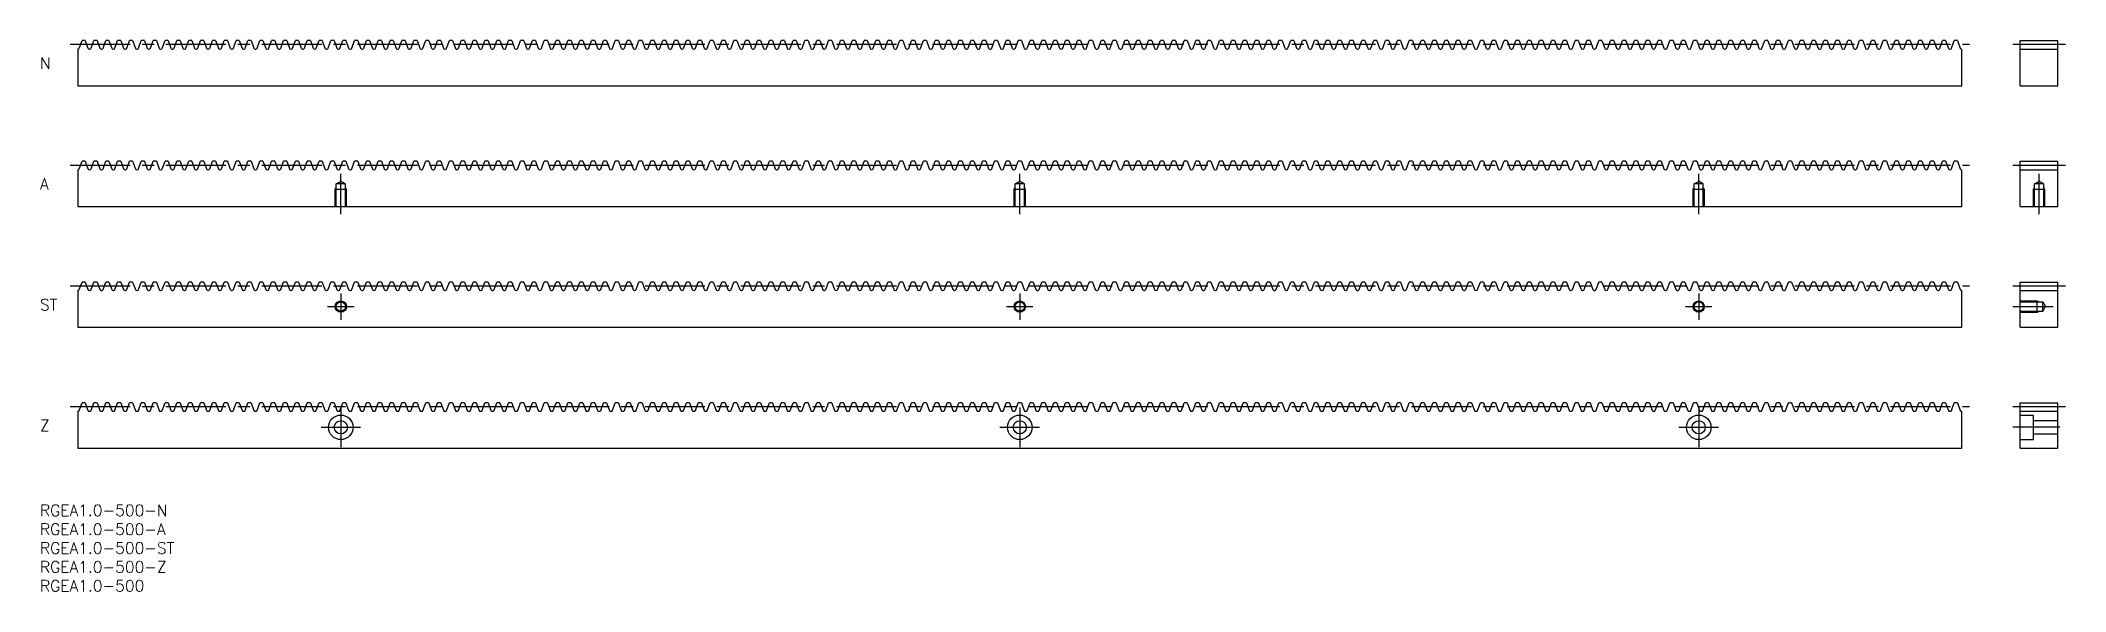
# Model space of a CAD drawing. Extents: x 0 to 537, y -23 to 123.
import ezdxf

# ---------------------------------------------------------------- set-up
doc = ezdxf.new("R2010")
doc.units = 0
doc.header["$LTSCALE"] = 0.5
doc.linetypes.add('CENTER', pattern=[50.8, 31.75, -6.35, 6.35, -6.35])
doc.linetypes.add('DASHED', pattern=[19.05, 12.7, -6.35])
for name, color, linetype in [('MSM_CENTER', 1, 'CENTER'), ('MSM_CONTINUOUS', 7, 'CONTINUOUS'), ('MSM_DASHED', 4, 'DASHED'), ('MSM_NARROW', 5, 'CONTINUOUS'), ('MSM_PART_NUMBER', 7, 'CONTINUOUS')]:
    doc.layers.add(name, color=color, linetype=linetype)
doc.styles.get("Standard").update_dxf_attribs({"font": 'txt.shx', "height": 3, "bigfont": 'bigfont.shx'})

# ---------------------------------------------------------------- blocks, each defined once
blk = doc.blocks.new('*U2')
at = {"layer": 'MSM_PART_NUMBER'}
blk.add_text('RGEA1.0-500-N', height=3, dxfattribs=at).set_placement((0, -3))
blk = doc.blocks.new('*U3')
at = {"layer": 'MSM_PART_NUMBER'}
blk.add_text('RGEA1.0-500-A', height=3, dxfattribs=at).set_placement((0, -8))
blk = doc.blocks.new('*U5')
at = {"layer": 'MSM_PART_NUMBER'}
blk.add_text('Z', height=3, dxfattribs=at).set_placement((0, 19.5))
blk = doc.blocks.new('*U6')
at = {"layer": 'MSM_PART_NUMBER'}
blk.add_text('ST', height=3, dxfattribs=at).set_placement((0, 51.5))
blk = doc.blocks.new('*U7')
at = {"layer": 'MSM_PART_NUMBER'}
blk.add_text('A', height=3, dxfattribs=at).set_placement((0, 83.5))
blk = doc.blocks.new('*U8')
at = {"layer": 'MSM_PART_NUMBER'}
blk.add_text('N', height=3, dxfattribs=at).set_placement((0, 115.5))
blk = doc.blocks.new('*U9')
at = {"layer": 'MSM_PART_NUMBER'}
blk.add_text('RGEA1.0-500-ST', height=3, dxfattribs=at).set_placement((0, -13))
blk = doc.blocks.new('*U10')
at = {"layer": 'MSM_PART_NUMBER'}
blk.add_text('RGEA1.0-500-Z', height=3, dxfattribs=at).set_placement((0, -18))
blk = doc.blocks.new('*U11')
at = {"layer": 'MSM_PART_NUMBER'}
blk.add_text('RGEA1.0-500', height=3, dxfattribs=at).set_placement((0, -23))

msp = doc.modelspace()

# ---------------------------------------------------------------- linework, layer by layer
at = {"layer": 'MSM_CENTER'}
for p, q in [((8, 122), (511.51, 122)), ((523, 122), (537, 122)), ((8, 90), (511.51, 90)), ((79.75, 77), (79.75, 87.71)), ((259.75, 77), (259.75, 87.71)), ((439.76, 77), (439.76, 87.71)), ((523, 90), (537, 90)), ((530, 77), (530, 87.71)), ((8, 58), (511.51, 58)), ((79.75, 56), (79.75, 49)), ((259.75, 56), (259.75, 49)), ((439.76, 56), (439.76, 49)), ((523, 58), (537, 58)), ((76.25, 52.5), (83.25, 52.5)), ((256.25, 52.5), (263.25, 52.5)), ((436.26, 52.5), (443.25, 52.5)), ((523, 52.5), (533.71, 52.5)), ((8, 26), (511.51, 26)), ((79.75, 25.75), (79.75, 15.25)), ((259.75, 25.75), (259.75, 15.25)), ((439.76, 25.75), (439.76, 15.25)), ((523, 26), (537, 26)), ((74.51, 20.5), (85, 20.5)), ((254.51, 20.5), (265, 20.5)), ((434.51, 20.5), (445, 20.5)), ((535.5, 20.5), (523, 20.5))]:
    msp.add_line(p, q, dxfattribs=at)
at = {"layer": 'MSM_CONTINUOUS'}
for p, q in [((10, 120.75), (10.06, 120.75)), ((10, 120.75), (10, 111)), ((10.42, 121), (11.15, 123)), ((11.99, 123), (11.15, 123)), ((11.99, 123), (12.72, 121)), ((13.08, 120.75), (13.2, 120.75)), ((13.56, 121), (14.29, 123)), ((15.13, 123), (14.29, 123)), ((15.13, 123), (15.86, 121)), ((16.22, 120.75), (16.35, 120.75)), ((16.7, 121), (17.43, 123)), ((18.27, 123), (17.43, 123)), ((18.27, 123), (19, 121)), ((19.36, 120.75), (19.49, 120.75)), ((19.84, 121), (20.57, 123)), ((21.41, 123), (20.57, 123)), ((21.41, 123), (22.14, 121)), ((22.5, 120.75), (22.63, 120.75)), ((22.99, 121), (23.71, 123)), ((24.56, 123), (23.71, 123)), ((24.56, 123), (25.28, 121)), ((25.64, 120.75), (25.77, 120.75)), ((26.13, 121), (26.86, 123)), ((27.7, 123), (26.86, 123)), ((27.7, 123), (28.43, 121)), ((28.78, 120.75), (28.91, 120.75)), ((29.27, 121), (30, 123)), ((30.84, 123), (30, 123)), ((30.84, 123), (31.57, 121)), ((31.92, 120.75), (32.05, 120.75)), ((32.41, 121), (33.14, 123)), ((33.98, 123), (33.14, 123)), ((33.98, 123), (34.71, 121)), ((35.07, 120.75), (35.19, 120.75)), ((35.55, 121), (36.28, 123)), ((37.12, 123), (36.28, 123)), ((37.12, 123), (37.85, 121)), ((38.21, 120.75), (38.34, 120.75)), ((38.69, 121), (39.42, 123)), ((40.26, 123), (39.42, 123)), ((40.26, 123), (40.99, 121)), ((41.35, 120.75), (41.48, 120.75)), ((41.84, 121), (42.56, 123)), ((43.41, 123), (42.56, 123)), ((43.41, 123), (44.13, 121)), ((44.49, 120.75), (44.62, 120.75)), ((44.98, 121), (45.7, 123)), ((46.55, 123), (45.7, 123)), ((46.55, 123), (47.28, 121)), ((47.63, 120.75), (47.76, 120.75)), ((48.12, 121), (48.85, 123)), ((49.69, 123), (48.85, 123)), ((49.69, 123), (50.42, 121)), ((50.77, 120.75), (50.9, 120.75)), ((51.26, 121), (51.99, 123)), ((52.83, 123), (51.99, 123)), ((52.83, 123), (53.56, 121)), ((53.92, 120.75), (54.04, 120.75)), ((54.4, 121), (55.13, 123)), ((55.97, 123), (55.13, 123)), ((55.97, 123), (56.7, 121)), ((57.06, 120.75), (57.19, 120.75)), ((57.54, 121), (58.27, 123)), ((59.11, 123), (58.27, 123)), ((59.11, 123), (59.84, 121)), ((60.2, 120.75), (60.33, 120.75)), ((60.68, 121), (61.41, 123)), ((62.26, 123), (61.41, 123)), ((62.26, 123), (62.98, 121)), ((63.34, 120.75), (63.47, 120.75)), ((63.83, 121), (64.55, 123)), ((65.4, 123), (64.55, 123)), ((65.4, 123), (66.13, 121)), ((66.48, 120.75), (66.61, 120.75)), ((66.97, 121), (67.7, 123)), ((68.54, 123), (67.7, 123)), ((68.54, 123), (69.27, 121)), ((69.62, 120.75), (69.75, 120.75)), ((70.11, 121), (70.84, 123)), ((71.68, 123), (70.84, 123)), ((71.68, 123), (72.41, 121)), ((72.77, 120.75), (72.89, 120.75)), ((73.25, 121), (73.98, 123)), ((74.82, 123), (73.98, 123)), ((74.82, 123), (75.55, 121)), ((75.91, 120.75), (76.04, 120.75)), ((76.39, 121), (77.12, 123)), ((77.96, 123), (77.12, 123)), ((77.96, 123), (78.69, 121)), ((79.05, 120.75), (79.18, 120.75)), ((79.53, 121), (80.26, 123)), ((81.11, 123), (80.26, 123)), ((81.11, 123), (81.83, 121)), ((82.19, 120.75), (82.32, 120.75)), ((82.68, 121), (83.4, 123)), ((84.25, 123), (83.4, 123)), ((84.25, 123), (84.97, 121)), ((85.33, 120.75), (85.46, 120.75)), ((85.82, 121), (86.55, 123)), ((87.39, 123), (86.55, 123)), ((87.39, 123), (88.12, 121)), ((88.47, 120.75), (88.6, 120.75)), ((88.96, 121), (89.69, 123)), ((90.53, 123), (89.69, 123)), ((90.53, 123), (91.26, 121)), ((91.62, 120.75), (91.74, 120.75)), ((92.1, 121), (92.83, 123)), ((93.67, 123), (92.83, 123)), ((93.67, 123), (94.4, 121)), ((94.76, 120.75), (94.89, 120.75)), ((95.24, 121), (95.97, 123)), ((96.81, 123), (95.97, 123)), ((96.81, 123), (97.54, 121)), ((97.9, 120.75), (98.03, 120.75)), ((98.38, 121), (99.11, 123)), ((99.95, 123), (99.11, 123)), ((99.95, 123), (100.68, 121)), ((101.04, 120.75), (101.17, 120.75)), ((101.53, 121), (102.25, 123)), ((103.1, 123), (102.25, 123)), ((103.1, 123), (103.82, 121)), ((104.18, 120.75), (104.31, 120.75)), ((104.67, 121), (105.4, 123)), ((106.24, 123), (105.4, 123)), ((106.24, 123), (106.97, 121)), ((107.32, 120.75), (107.45, 120.75)), ((107.81, 121), (108.54, 123)), ((109.38, 123), (108.54, 123)), ((109.38, 123), (110.11, 121)), ((110.46, 120.75), (110.59, 120.75)), ((110.95, 121), (111.68, 123)), ((112.52, 123), (111.68, 123)), ((112.52, 123), (113.25, 121)), ((113.61, 120.75), (113.73, 120.75)), ((114.09, 121), (114.82, 123)), ((115.66, 123), (114.82, 123)), ((115.66, 123), (116.39, 121)), ((116.75, 120.75), (116.88, 120.75)), ((117.23, 121), (117.96, 123)), ((118.8, 123), (117.96, 123)), ((118.8, 123), (119.53, 121)), ((119.89, 120.75), (120.02, 120.75)), ((120.38, 121), (121.1, 123)), ((121.95, 123), (121.1, 123)), ((121.95, 123), (122.67, 121)), ((123.03, 120.75), (123.16, 120.75)), ((123.52, 121), (124.24, 123)), ((125.09, 123), (124.24, 123)), ((125.09, 123), (125.82, 121)), ((126.17, 120.75), (126.3, 120.75)), ((126.66, 121), (127.39, 123)), ((128.23, 123), (127.39, 123)), ((128.23, 123), (128.96, 121)), ((129.31, 120.75), (129.44, 120.75)), ((129.8, 121), (130.53, 123)), ((131.37, 123), (130.53, 123)), ((131.37, 123), (132.1, 121)), ((132.46, 120.75), (132.58, 120.75)), ((132.94, 121), (133.67, 123)), ((134.51, 123), (133.67, 123)), ((134.51, 123), (135.24, 121)), ((135.6, 120.75), (135.73, 120.75)), ((136.08, 121), (136.81, 123)), ((137.65, 123), (136.81, 123)), ((137.65, 123), (138.38, 121)), ((138.74, 120.75), (138.87, 120.75)), ((139.22, 121), (139.95, 123)), ((140.8, 123), (139.95, 123)), ((140.8, 123), (141.52, 121)), ((141.88, 120.75), (142.01, 120.75)), ((142.37, 121), (143.09, 123)), ((143.94, 123), (143.09, 123)), ((143.94, 123), (144.67, 121)), ((145.02, 120.75), (145.15, 120.75)), ((145.51, 121), (146.24, 123)), ((147.08, 123), (146.24, 123)), ((147.08, 123), (147.81, 121)), ((148.16, 120.75), (148.29, 120.75)), ((148.65, 121), (149.38, 123)), ((150.22, 123), (149.38, 123)), ((150.22, 123), (150.95, 121)), ((151.31, 120.75), (151.43, 120.75)), ((151.79, 121), (152.52, 123)), ((153.36, 123), (152.52, 123)), ((153.36, 123), (154.09, 121)), ((154.45, 120.75), (154.58, 120.75)), ((154.93, 121), (155.66, 123)), ((156.5, 123), (155.66, 123)), ((156.5, 123), (157.23, 121)), ((157.59, 120.75), (157.72, 120.75)), ((158.07, 121), (158.8, 123)), ((159.65, 123), (158.8, 123)), ((159.65, 123), (160.37, 121)), ((160.73, 120.75), (160.86, 120.75)), ((161.22, 121), (161.94, 123)), ((162.79, 123), (161.94, 123)), ((162.79, 123), (163.51, 121)), ((163.87, 120.75), (164, 120.75)), ((164.36, 121), (165.09, 123)), ((165.93, 123), (165.09, 123)), ((165.93, 123), (166.66, 121)), ((167.01, 120.75), (167.14, 120.75)), ((167.5, 121), (168.23, 123)), ((169.07, 123), (168.23, 123)), ((169.07, 123), (169.8, 121)), ((170.16, 120.75), (170.28, 120.75)), ((170.64, 121), (171.37, 123)), ((172.21, 123), (171.37, 123)), ((172.21, 123), (172.94, 121)), ((173.3, 120.75), (173.43, 120.75)), ((173.78, 121), (174.51, 123)), ((175.35, 123), (174.51, 123)), ((175.35, 123), (176.08, 121)), ((176.44, 120.75), (176.57, 120.75)), ((176.92, 121), (177.65, 123)), ((178.49, 123), (177.65, 123)), ((178.49, 123), (179.22, 121)), ((179.58, 120.75), (179.71, 120.75)), ((180.07, 121), (180.79, 123)), ((181.64, 123), (180.79, 123)), ((181.64, 123), (182.36, 121)), ((182.72, 120.75), (182.85, 120.75)), ((183.21, 121), (183.94, 123)), ((184.78, 123), (183.94, 123)), ((184.78, 123), (185.51, 121)), ((185.86, 120.75), (185.99, 120.75)), ((186.35, 121), (187.08, 123)), ((187.92, 123), (187.08, 123)), ((187.92, 123), (188.65, 121)), ((189, 120.75), (189.13, 120.75)), ((189.49, 121), (190.22, 123)), ((191.06, 123), (190.22, 123)), ((191.06, 123), (191.79, 121)), ((192.15, 120.75), (192.27, 120.75)), ((192.63, 121), (193.36, 123)), ((194.2, 123), (193.36, 123)), ((194.2, 123), (194.93, 121)), ((195.29, 120.75), (195.42, 120.75)), ((195.77, 121), (196.5, 123)), ((197.34, 123), (196.5, 123)), ((197.34, 123), (198.07, 121)), ((198.43, 120.75), (198.56, 120.75)), ((198.92, 121), (199.64, 123)), ((200.49, 123), (199.64, 123)), ((200.49, 123), (201.21, 121)), ((201.57, 120.75), (201.7, 120.75)), ((202.06, 121), (202.78, 123)), ((203.63, 123), (202.78, 123)), ((203.63, 123), (204.36, 121)), ((204.71, 120.75), (204.84, 120.75)), ((205.2, 121), (205.93, 123)), ((206.77, 123), (205.93, 123)), ((206.77, 123), (207.5, 121)), ((207.85, 120.75), (207.98, 120.75)), ((208.34, 121), (209.07, 123)), ((209.91, 123), (209.07, 123)), ((209.91, 123), (210.64, 121)), ((211, 120.75), (211.12, 120.75)), ((211.48, 121), (212.21, 123)), ((213.05, 123), (212.21, 123)), ((213.05, 123), (213.78, 121)), ((214.14, 120.75), (214.27, 120.75)), ((214.62, 121), (215.35, 123)), ((216.19, 123), (215.35, 123)), ((216.19, 123), (216.92, 121)), ((217.28, 120.75), (217.41, 120.75)), ((217.76, 121), (218.49, 123)), ((219.34, 123), (218.49, 123)), ((219.34, 123), (220.06, 121)), ((220.42, 120.75), (220.55, 120.75)), ((220.91, 121), (221.63, 123)), ((222.48, 123), (221.63, 123)), ((222.48, 123), (223.21, 121)), ((223.56, 120.75), (223.69, 120.75)), ((224.05, 121), (224.78, 123)), ((225.62, 123), (224.78, 123)), ((225.62, 123), (226.35, 121)), ((226.7, 120.75), (226.83, 120.75)), ((227.19, 121), (227.92, 123)), ((228.76, 123), (227.92, 123)), ((228.76, 123), (229.49, 121)), ((229.85, 120.75), (229.97, 120.75)), ((230.33, 121), (231.06, 123)), ((231.9, 123), (231.06, 123)), ((231.9, 123), (232.63, 121)), ((232.99, 120.75), (233.12, 120.75)), ((233.47, 121), (234.2, 123)), ((235.04, 123), (234.2, 123)), ((235.04, 123), (235.77, 121)), ((236.13, 120.75), (236.26, 120.75)), ((236.61, 121), (237.34, 123)), ((238.19, 123), (237.34, 123)), ((238.19, 123), (238.91, 121)), ((239.27, 120.75), (239.4, 120.75)), ((239.76, 121), (240.48, 123)), ((241.33, 123), (240.48, 123)), ((241.33, 123), (242.05, 121)), ((242.41, 120.75), (242.54, 120.75)), ((242.9, 121), (243.63, 123)), ((244.47, 123), (243.63, 123)), ((244.47, 123), (245.2, 121)), ((245.55, 120.75), (245.68, 120.75)), ((246.04, 121), (246.77, 123)), ((247.61, 123), (246.77, 123)), ((247.61, 123), (248.34, 121)), ((248.7, 120.75), (248.82, 120.75)), ((249.18, 121), (249.91, 123)), ((250.75, 123), (249.91, 123)), ((250.75, 123), (251.48, 121)), ((251.84, 120.75), (251.97, 120.75)), ((252.32, 121), (253.05, 123)), ((253.89, 123), (253.05, 123)), ((253.89, 123), (254.62, 121)), ((254.98, 120.75), (255.11, 120.75)), ((255.46, 121), (256.19, 123)), ((257.03, 123), (256.19, 123)), ((257.03, 123), (257.76, 121)), ((258.12, 120.75), (258.25, 120.75)), ((258.61, 121), (259.33, 123)), ((260.18, 123), (259.33, 123)), ((260.18, 123), (260.9, 121)), ((261.26, 120.75), (261.39, 120.75)), ((261.75, 121), (262.48, 123)), ((263.32, 123), (262.48, 123)), ((263.32, 123), (264.05, 121)), ((264.4, 120.75), (264.53, 120.75)), ((264.89, 121), (265.62, 123)), ((266.46, 123), (265.62, 123)), ((266.46, 123), (267.19, 121)), ((267.54, 120.75), (267.67, 120.75)), ((268.03, 121), (268.76, 123)), ((269.6, 123), (268.76, 123)), ((269.6, 123), (270.33, 121)), ((270.69, 120.75), (270.81, 120.75)), ((271.17, 121), (271.9, 123)), ((272.74, 123), (271.9, 123)), ((272.74, 123), (273.47, 121)), ((273.83, 120.75), (273.96, 120.75)), ((274.31, 121), (275.04, 123)), ((275.88, 123), (275.04, 123)), ((275.88, 123), (276.61, 121)), ((276.97, 120.75), (277.1, 120.75)), ((277.46, 121), (278.18, 123)), ((279.03, 123), (278.18, 123)), ((279.03, 123), (279.75, 121)), ((280.11, 120.75), (280.24, 120.75)), ((280.6, 121), (281.32, 123)), ((282.17, 123), (281.32, 123)), ((282.17, 123), (282.9, 121)), ((283.25, 120.75), (283.38, 120.75)), ((283.74, 121), (284.47, 123)), ((285.31, 123), (284.47, 123)), ((285.31, 123), (286.04, 121)), ((286.39, 120.75), (286.52, 120.75)), ((286.88, 121), (287.61, 123)), ((288.45, 123), (287.61, 123)), ((288.45, 123), (289.18, 121)), ((289.54, 120.75), (289.66, 120.75)), ((290.02, 121), (290.75, 123)), ((291.59, 123), (290.75, 123)), ((291.59, 123), (292.32, 121)), ((292.68, 120.75), (292.81, 120.75)), ((293.16, 121), (293.89, 123)), ((294.73, 123), (293.89, 123)), ((294.73, 123), (295.46, 121)), ((295.82, 120.75), (295.95, 120.75)), ((296.3, 121), (297.03, 123)), ((297.88, 123), (297.03, 123)), ((297.88, 123), (298.6, 121)), ((298.96, 120.75), (299.09, 120.75)), ((299.45, 121), (300.17, 123)), ((301.02, 123), (300.17, 123)), ((301.02, 123), (301.75, 121)), ((302.1, 120.75), (302.23, 120.75)), ((302.59, 121), (303.32, 123)), ((304.16, 123), (303.32, 123)), ((304.16, 123), (304.89, 121)), ((305.24, 120.75), (305.37, 120.75)), ((305.73, 121), (306.46, 123)), ((307.3, 123), (306.46, 123)), ((307.3, 123), (308.03, 121)), ((308.39, 120.75), (308.51, 120.75)), ((308.87, 121), (309.6, 123)), ((310.44, 123), (309.6, 123)), ((310.44, 123), (311.17, 121)), ((311.53, 120.75), (311.66, 120.75)), ((312.01, 121), (312.74, 123)), ((313.58, 123), (312.74, 123)), ((313.58, 123), (314.31, 121)), ((314.67, 120.75), (314.8, 120.75)), ((315.15, 121), (315.88, 123)), ((316.73, 123), (315.88, 123)), ((316.73, 123), (317.45, 121)), ((317.81, 120.75), (317.94, 120.75)), ((318.3, 121), (319.02, 123)), ((319.87, 123), (319.02, 123)), ((319.87, 123), (320.59, 121)), ((320.95, 120.75), (321.08, 120.75)), ((321.44, 121), (322.17, 123)), ((323.01, 123), (322.17, 123)), ((323.01, 123), (323.74, 121)), ((324.09, 120.75), (324.22, 120.75)), ((324.58, 121), (325.31, 123)), ((326.15, 123), (325.31, 123)), ((326.15, 123), (326.88, 121)), ((327.24, 120.75), (327.36, 120.75)), ((327.72, 121), (328.45, 123)), ((329.29, 123), (328.45, 123)), ((329.29, 123), (330.02, 121)), ((330.38, 120.75), (330.51, 120.75)), ((330.86, 121), (331.59, 123)), ((332.43, 123), (331.59, 123)), ((332.43, 123), (333.16, 121)), ((333.52, 120.75), (333.65, 120.75)), ((334, 121), (334.73, 123)), ((335.57, 123), (334.73, 123)), ((335.57, 123), (336.3, 121)), ((336.66, 120.75), (336.79, 120.75)), ((337.15, 121), (337.87, 123)), ((338.72, 123), (337.87, 123)), ((338.72, 123), (339.44, 121)), ((339.8, 120.75), (339.93, 120.75)), ((340.29, 121), (341.02, 123)), ((341.86, 123), (341.02, 123)), ((341.86, 123), (342.59, 121)), ((342.94, 120.75), (343.07, 120.75)), ((343.43, 121), (344.16, 123)), ((345, 123), (344.16, 123)), ((345, 123), (345.73, 121)), ((346.08, 120.75), (346.21, 120.75)), ((346.57, 121), (347.3, 123)), ((348.14, 123), (347.3, 123)), ((348.14, 123), (348.87, 121)), ((349.23, 120.75), (349.35, 120.75)), ((349.71, 121), (350.44, 123)), ((351.28, 123), (350.44, 123)), ((351.28, 123), (352.01, 121)), ((352.37, 120.75), (352.5, 120.75)), ((352.85, 121), (353.58, 123)), ((354.42, 123), (353.58, 123)), ((354.42, 123), (355.15, 121)), ((355.51, 120.75), (355.64, 120.75)), ((356, 121), (356.72, 123)), ((357.57, 123), (356.72, 123)), ((357.57, 123), (358.29, 121)), ((358.65, 120.75), (358.78, 120.75)), ((359.14, 121), (359.86, 123)), ((360.71, 123), (359.86, 123)), ((360.71, 123), (361.44, 121)), ((361.79, 120.75), (361.92, 120.75)), ((362.28, 121), (363.01, 123)), ((363.85, 123), (363.01, 123)), ((363.85, 123), (364.58, 121)), ((364.93, 120.75), (365.06, 120.75)), ((365.42, 121), (366.15, 123)), ((366.99, 123), (366.15, 123)), ((366.99, 123), (367.72, 121)), ((368.08, 120.75), (368.2, 120.75)), ((368.56, 121), (369.29, 123)), ((370.13, 123), (369.29, 123)), ((370.13, 123), (370.86, 121)), ((371.22, 120.75), (371.35, 120.75)), ((371.7, 121), (372.43, 123)), ((373.27, 123), (372.43, 123)), ((373.27, 123), (374, 121)), ((374.36, 120.75), (374.49, 120.75)), ((374.84, 121), (375.57, 123)), ((376.42, 123), (375.57, 123)), ((376.42, 123), (377.14, 121)), ((377.5, 120.75), (377.63, 120.75)), ((377.99, 121), (378.71, 123)), ((379.56, 123), (378.71, 123)), ((379.56, 123), (380.29, 121)), ((380.64, 120.75), (380.77, 120.75)), ((381.13, 121), (381.86, 123)), ((382.7, 123), (381.86, 123)), ((382.7, 123), (383.43, 121)), ((383.78, 120.75), (383.91, 120.75)), ((384.27, 121), (385, 123)), ((385.84, 123), (385, 123)), ((385.84, 123), (386.57, 121)), ((386.93, 120.75), (387.05, 120.75)), ((387.41, 121), (388.14, 123)), ((388.98, 123), (388.14, 123)), ((388.98, 123), (389.71, 121)), ((390.07, 120.75), (390.2, 120.75)), ((390.55, 121), (391.28, 123)), ((392.12, 123), (391.28, 123)), ((392.12, 123), (392.85, 121)), ((393.21, 120.75), (393.34, 120.75)), ((393.69, 121), (394.42, 123)), ((395.27, 123), (394.42, 123)), ((395.27, 123), (395.99, 121)), ((396.35, 120.75), (396.48, 120.75)), ((396.84, 121), (397.56, 123)), ((398.41, 123), (397.56, 123)), ((398.41, 123), (399.13, 121)), ((399.49, 120.75), (399.62, 120.75)), ((399.98, 121), (400.71, 123)), ((401.55, 123), (400.71, 123)), ((401.55, 123), (402.28, 121)), ((402.63, 120.75), (402.76, 120.75)), ((403.12, 121), (403.85, 123)), ((404.69, 123), (403.85, 123)), ((404.69, 123), (405.42, 121)), ((405.78, 120.75), (405.9, 120.75)), ((406.26, 121), (406.99, 123)), ((407.83, 123), (406.99, 123)), ((407.83, 123), (408.56, 121)), ((408.92, 120.75), (409.05, 120.75)), ((409.4, 121), (410.13, 123)), ((410.97, 123), (410.13, 123)), ((410.97, 123), (411.7, 121)), ((412.06, 120.75), (412.19, 120.75)), ((412.54, 121), (413.27, 123)), ((414.11, 123), (413.27, 123)), ((414.11, 123), (414.84, 121)), ((415.2, 120.75), (415.33, 120.75)), ((415.69, 121), (416.41, 123)), ((417.26, 123), (416.41, 123)), ((417.26, 123), (417.98, 121)), ((418.34, 120.75), (418.47, 120.75)), ((418.83, 121), (419.56, 123)), ((420.4, 123), (419.56, 123)), ((420.4, 123), (421.13, 121)), ((421.48, 120.75), (421.61, 120.75)), ((421.97, 121), (422.7, 123)), ((423.54, 123), (422.7, 123)), ((423.54, 123), (424.27, 121)), ((424.62, 120.75), (424.75, 120.75)), ((425.11, 121), (425.84, 123)), ((426.68, 123), (425.84, 123)), ((426.68, 123), (427.41, 121)), ((427.77, 120.75), (427.89, 120.75)), ((428.25, 121), (428.98, 123)), ((429.82, 123), (428.98, 123)), ((429.82, 123), (430.55, 121)), ((430.91, 120.75), (431.04, 120.75)), ((431.39, 121), (432.12, 123)), ((432.96, 123), (432.12, 123)), ((432.96, 123), (433.69, 121)), ((434.05, 120.75), (434.18, 120.75)), ((434.54, 121), (435.26, 123)), ((436.11, 123), (435.26, 123)), ((436.11, 123), (436.83, 121)), ((437.19, 120.75), (437.32, 120.75)), ((437.68, 121), (438.4, 123)), ((439.25, 123), (438.4, 123)), ((439.25, 123), (439.98, 121)), ((440.33, 120.75), (440.46, 120.75)), ((440.82, 121), (441.55, 123)), ((442.39, 123), (441.55, 123)), ((442.39, 123), (443.12, 121)), ((443.47, 120.75), (443.6, 120.75)), ((443.96, 121), (444.69, 123)), ((445.53, 123), (444.69, 123)), ((445.53, 123), (446.26, 121)), ((446.62, 120.75), (446.74, 120.75)), ((447.1, 121), (447.83, 123)), ((448.67, 123), (447.83, 123)), ((448.67, 123), (449.4, 121)), ((449.76, 120.75), (449.89, 120.75)), ((450.24, 121), (450.97, 123)), ((451.81, 123), (450.97, 123)), ((451.81, 123), (452.54, 121)), ((452.9, 120.75), (453.03, 120.75)), ((453.38, 121), (454.11, 123)), ((454.96, 123), (454.11, 123)), ((454.96, 123), (455.68, 121)), ((456.04, 120.75), (456.17, 120.75)), ((456.53, 121), (457.25, 123)), ((458.1, 123), (457.25, 123)), ((458.1, 123), (458.83, 121)), ((459.18, 120.75), (459.31, 120.75)), ((459.67, 121), (460.4, 123)), ((461.24, 123), (460.4, 123)), ((461.24, 123), (461.97, 121)), ((462.32, 120.75), (462.45, 120.75)), ((462.81, 121), (463.54, 123)), ((464.38, 123), (463.54, 123)), ((464.38, 123), (465.11, 121)), ((465.47, 120.75), (465.59, 120.75)), ((465.95, 121), (466.68, 123)), ((467.52, 123), (466.68, 123)), ((467.52, 123), (468.25, 121)), ((468.61, 120.75), (468.74, 120.75)), ((469.09, 121), (469.82, 123)), ((470.66, 123), (469.82, 123)), ((470.66, 123), (471.39, 121)), ((471.75, 120.75), (471.88, 120.75)), ((472.23, 121), (472.96, 123)), ((473.81, 123), (472.96, 123)), ((473.81, 123), (474.53, 121)), ((474.89, 120.75), (475.02, 120.75)), ((475.38, 121), (476.1, 123)), ((476.95, 123), (476.1, 123)), ((476.95, 123), (477.67, 121)), ((478.03, 120.75), (478.16, 120.75)), ((478.52, 121), (479.25, 123)), ((480.09, 123), (479.25, 123)), ((480.09, 123), (480.82, 121)), ((481.17, 120.75), (481.3, 120.75)), ((481.66, 121), (482.39, 123)), ((483.23, 123), (482.39, 123)), ((483.23, 123), (483.96, 121)), ((484.32, 120.75), (484.44, 120.75)), ((484.8, 121), (485.53, 123)), ((486.37, 123), (485.53, 123)), ((486.37, 123), (487.1, 121)), ((487.46, 120.75), (487.59, 120.75)), ((487.94, 121), (488.67, 123)), ((489.51, 123), (488.67, 123)), ((489.51, 123), (490.24, 121)), ((490.6, 120.75), (490.73, 120.75)), ((491.08, 121), (491.81, 123)), ((492.65, 123), (491.81, 123)), ((492.65, 123), (493.38, 121)), ((493.74, 120.75), (493.87, 120.75)), ((494.23, 121), (494.95, 123)), ((495.8, 123), (494.95, 123)), ((495.8, 123), (496.52, 121)), ((496.88, 120.75), (497.01, 120.75)), ((497.37, 121), (498.1, 123)), ((498.94, 123), (498.1, 123)), ((498.94, 123), (499.67, 121)), ((500.02, 120.75), (500.15, 120.75)), ((500.51, 121), (501.24, 123)), ((502.08, 123), (501.24, 123)), ((502.08, 123), (502.81, 121)), ((503.16, 120.75), (503.29, 120.75)), ((503.65, 121), (504.38, 123)), ((505.22, 123), (504.38, 123)), ((505.22, 123), (505.95, 121)), ((506.31, 120.75), (506.43, 120.75)), ((506.79, 121), (507.52, 123)), ((508.36, 123), (507.52, 123)), ((508.36, 123), (509.09, 121)), ((509.45, 120.75), (509.51, 120.75)), ((509.51, 111), (509.51, 120.75)), ((525, 123), (535, 123)), ((525, 111), (525, 123)), ((525, 120.75), (535, 120.75)), ((535, 111), (535, 123)), ((10, 111), (509.51, 111)), ((525, 111), (535, 111)), ((10, 88.75), (10.06, 88.75)), ((10, 88.75), (10, 79)), ((10.42, 89), (11.15, 91)), ((11.99, 91), (11.15, 91)), ((11.99, 91), (12.72, 89)), ((13.08, 88.75), (13.2, 88.75)), ((13.56, 89), (14.29, 91)), ((15.13, 91), (14.29, 91)), ((15.13, 91), (15.86, 89)), ((16.22, 88.75), (16.35, 88.75)), ((16.7, 89), (17.43, 91)), ((18.27, 91), (17.43, 91)), ((18.27, 91), (19, 89)), ((19.36, 88.75), (19.49, 88.75)), ((19.84, 89), (20.57, 91)), ((21.41, 91), (20.57, 91)), ((21.41, 91), (22.14, 89)), ((22.5, 88.75), (22.63, 88.75)), ((22.99, 89), (23.71, 91)), ((24.56, 91), (23.71, 91)), ((24.56, 91), (25.28, 89)), ((25.64, 88.75), (25.77, 88.75)), ((26.13, 89), (26.86, 91)), ((27.7, 91), (26.86, 91)), ((27.7, 91), (28.43, 89)), ((28.78, 88.75), (28.91, 88.75)), ((29.27, 89), (30, 91)), ((30.84, 91), (30, 91)), ((30.84, 91), (31.57, 89)), ((31.92, 88.75), (32.05, 88.75)), ((32.41, 89), (33.14, 91)), ((33.98, 91), (33.14, 91)), ((33.98, 91), (34.71, 89)), ((35.07, 88.75), (35.19, 88.75)), ((35.55, 89), (36.28, 91)), ((37.12, 91), (36.28, 91)), ((37.12, 91), (37.85, 89)), ((38.21, 88.75), (38.34, 88.75)), ((38.69, 89), (39.42, 91)), ((40.26, 91), (39.42, 91)), ((40.26, 91), (40.99, 89)), ((41.35, 88.75), (41.48, 88.75)), ((41.84, 89), (42.56, 91)), ((43.41, 91), (42.56, 91)), ((43.41, 91), (44.13, 89)), ((44.49, 88.75), (44.62, 88.75)), ((44.98, 89), (45.7, 91)), ((46.55, 91), (45.7, 91)), ((46.55, 91), (47.28, 89)), ((47.63, 88.75), (47.76, 88.75)), ((48.12, 89), (48.85, 91)), ((49.69, 91), (48.85, 91)), ((49.69, 91), (50.42, 89)), ((50.77, 88.75), (50.9, 88.75)), ((51.26, 89), (51.99, 91)), ((52.83, 91), (51.99, 91)), ((52.83, 91), (53.56, 89)), ((53.92, 88.75), (54.04, 88.75)), ((54.4, 89), (55.13, 91)), ((55.97, 91), (55.13, 91)), ((55.97, 91), (56.7, 89)), ((57.06, 88.75), (57.19, 88.75)), ((57.54, 89), (58.27, 91)), ((59.11, 91), (58.27, 91)), ((59.11, 91), (59.84, 89)), ((60.2, 88.75), (60.33, 88.75)), ((60.68, 89), (61.41, 91)), ((62.26, 91), (61.41, 91)), ((62.26, 91), (62.98, 89)), ((63.34, 88.75), (63.47, 88.75)), ((63.83, 89), (64.55, 91)), ((65.4, 91), (64.55, 91)), ((65.4, 91), (66.13, 89)), ((66.48, 88.75), (66.61, 88.75)), ((66.97, 89), (67.7, 91)), ((68.54, 91), (67.7, 91)), ((68.54, 91), (69.27, 89)), ((69.62, 88.75), (69.75, 88.75)), ((70.11, 89), (70.84, 91)), ((71.68, 91), (70.84, 91)), ((71.68, 91), (72.41, 89)), ((72.77, 88.75), (72.89, 88.75)), ((73.25, 89), (73.98, 91)), ((74.82, 91), (73.98, 91)), ((74.82, 91), (75.55, 89)), ((75.91, 88.75), (76.04, 88.75)), ((76.39, 89), (77.12, 91)), ((77.96, 91), (77.12, 91)), ((77.96, 91), (78.69, 89)), ((79.05, 88.75), (79.18, 88.75)), ((79.53, 89), (80.26, 91)), ((81.11, 91), (80.26, 91)), ((81.11, 91), (81.83, 89)), ((82.19, 88.75), (82.32, 88.75)), ((82.68, 89), (83.4, 91)), ((84.25, 91), (83.4, 91)), ((84.25, 91), (84.97, 89)), ((85.33, 88.75), (85.46, 88.75)), ((85.82, 89), (86.55, 91)), ((87.39, 91), (86.55, 91)), ((87.39, 91), (88.12, 89)), ((88.47, 88.75), (88.6, 88.75)), ((88.96, 89), (89.69, 91)), ((90.53, 91), (89.69, 91)), ((90.53, 91), (91.26, 89)), ((91.62, 88.75), (91.74, 88.75)), ((92.1, 89), (92.83, 91)), ((93.67, 91), (92.83, 91)), ((93.67, 91), (94.4, 89)), ((94.76, 88.75), (94.89, 88.75)), ((95.24, 89), (95.97, 91)), ((96.81, 91), (95.97, 91)), ((96.81, 91), (97.54, 89)), ((97.9, 88.75), (98.03, 88.75)), ((98.38, 89), (99.11, 91)), ((99.95, 91), (99.11, 91)), ((99.95, 91), (100.68, 89)), ((101.04, 88.75), (101.17, 88.75)), ((101.53, 89), (102.25, 91)), ((103.1, 91), (102.25, 91)), ((103.1, 91), (103.82, 89)), ((104.18, 88.75), (104.31, 88.75)), ((104.67, 89), (105.4, 91)), ((106.24, 91), (105.4, 91)), ((106.24, 91), (106.97, 89)), ((107.32, 88.75), (107.45, 88.75)), ((107.81, 89), (108.54, 91)), ((109.38, 91), (108.54, 91)), ((109.38, 91), (110.11, 89)), ((110.46, 88.75), (110.59, 88.75)), ((110.95, 89), (111.68, 91)), ((112.52, 91), (111.68, 91)), ((112.52, 91), (113.25, 89)), ((113.61, 88.75), (113.73, 88.75)), ((114.09, 89), (114.82, 91)), ((115.66, 91), (114.82, 91)), ((115.66, 91), (116.39, 89)), ((116.75, 88.75), (116.88, 88.75)), ((117.23, 89), (117.96, 91)), ((118.8, 91), (117.96, 91)), ((118.8, 91), (119.53, 89)), ((119.89, 88.75), (120.02, 88.75)), ((120.38, 89), (121.1, 91)), ((121.95, 91), (121.1, 91)), ((121.95, 91), (122.67, 89)), ((123.03, 88.75), (123.16, 88.75)), ((123.52, 89), (124.24, 91)), ((125.09, 91), (124.24, 91)), ((125.09, 91), (125.82, 89)), ((126.17, 88.75), (126.3, 88.75)), ((126.66, 89), (127.39, 91)), ((128.23, 91), (127.39, 91)), ((128.23, 91), (128.96, 89)), ((129.31, 88.75), (129.44, 88.75)), ((129.8, 89), (130.53, 91)), ((131.37, 91), (130.53, 91)), ((131.37, 91), (132.1, 89)), ((132.46, 88.75), (132.58, 88.75)), ((132.94, 89), (133.67, 91)), ((134.51, 91), (133.67, 91)), ((134.51, 91), (135.24, 89)), ((135.6, 88.75), (135.73, 88.75)), ((136.08, 89), (136.81, 91)), ((137.65, 91), (136.81, 91)), ((137.65, 91), (138.38, 89)), ((138.74, 88.75), (138.87, 88.75)), ((139.22, 89), (139.95, 91)), ((140.8, 91), (139.95, 91)), ((140.8, 91), (141.52, 89)), ((141.88, 88.75), (142.01, 88.75)), ((142.37, 89), (143.09, 91)), ((143.94, 91), (143.09, 91)), ((143.94, 91), (144.67, 89)), ((145.02, 88.75), (145.15, 88.75)), ((145.51, 89), (146.24, 91)), ((147.08, 91), (146.24, 91)), ((147.08, 91), (147.81, 89)), ((148.16, 88.75), (148.29, 88.75)), ((148.65, 89), (149.38, 91)), ((150.22, 91), (149.38, 91)), ((150.22, 91), (150.95, 89)), ((151.31, 88.75), (151.43, 88.75)), ((151.79, 89), (152.52, 91)), ((153.36, 91), (152.52, 91)), ((153.36, 91), (154.09, 89)), ((154.45, 88.75), (154.58, 88.75)), ((154.93, 89), (155.66, 91)), ((156.5, 91), (155.66, 91)), ((156.5, 91), (157.23, 89)), ((157.59, 88.75), (157.72, 88.75)), ((158.07, 89), (158.8, 91)), ((159.65, 91), (158.8, 91)), ((159.65, 91), (160.37, 89)), ((160.73, 88.75), (160.86, 88.75)), ((161.22, 89), (161.94, 91)), ((162.79, 91), (161.94, 91)), ((162.79, 91), (163.51, 89)), ((163.87, 88.75), (164, 88.75)), ((164.36, 89), (165.09, 91)), ((165.93, 91), (165.09, 91)), ((165.93, 91), (166.66, 89)), ((167.01, 88.75), (167.14, 88.75)), ((167.5, 89), (168.23, 91)), ((169.07, 91), (168.23, 91)), ((169.07, 91), (169.8, 89)), ((170.16, 88.75), (170.28, 88.75)), ((170.64, 89), (171.37, 91)), ((172.21, 91), (171.37, 91)), ((172.21, 91), (172.94, 89)), ((173.3, 88.75), (173.43, 88.75)), ((173.78, 89), (174.51, 91)), ((175.35, 91), (174.51, 91)), ((175.35, 91), (176.08, 89)), ((176.44, 88.75), (176.57, 88.75)), ((176.92, 89), (177.65, 91)), ((178.49, 91), (177.65, 91)), ((178.49, 91), (179.22, 89)), ((179.58, 88.75), (179.71, 88.75)), ((180.07, 89), (180.79, 91)), ((181.64, 91), (180.79, 91)), ((181.64, 91), (182.36, 89)), ((182.72, 88.75), (182.85, 88.75)), ((183.21, 89), (183.94, 91)), ((184.78, 91), (183.94, 91)), ((184.78, 91), (185.51, 89)), ((185.86, 88.75), (185.99, 88.75)), ((186.35, 89), (187.08, 91)), ((187.92, 91), (187.08, 91)), ((187.92, 91), (188.65, 89)), ((189, 88.75), (189.13, 88.75)), ((189.49, 89), (190.22, 91)), ((191.06, 91), (190.22, 91)), ((191.06, 91), (191.79, 89)), ((192.15, 88.75), (192.27, 88.75)), ((192.63, 89), (193.36, 91)), ((194.2, 91), (193.36, 91)), ((194.2, 91), (194.93, 89)), ((195.29, 88.75), (195.42, 88.75)), ((195.77, 89), (196.5, 91)), ((197.34, 91), (196.5, 91)), ((197.34, 91), (198.07, 89)), ((198.43, 88.75), (198.56, 88.75)), ((198.92, 89), (199.64, 91)), ((200.49, 91), (199.64, 91)), ((200.49, 91), (201.21, 89)), ((201.57, 88.75), (201.7, 88.75)), ((202.06, 89), (202.78, 91)), ((203.63, 91), (202.78, 91)), ((203.63, 91), (204.36, 89)), ((204.71, 88.75), (204.84, 88.75)), ((205.2, 89), (205.93, 91)), ((206.77, 91), (205.93, 91)), ((206.77, 91), (207.5, 89)), ((207.85, 88.75), (207.98, 88.75)), ((208.34, 89), (209.07, 91)), ((209.91, 91), (209.07, 91)), ((209.91, 91), (210.64, 89)), ((211, 88.75), (211.12, 88.75)), ((211.48, 89), (212.21, 91)), ((213.05, 91), (212.21, 91)), ((213.05, 91), (213.78, 89)), ((214.14, 88.75), (214.27, 88.75)), ((214.62, 89), (215.35, 91)), ((216.19, 91), (215.35, 91)), ((216.19, 91), (216.92, 89)), ((217.28, 88.75), (217.41, 88.75)), ((217.76, 89), (218.49, 91)), ((219.34, 91), (218.49, 91)), ((219.34, 91), (220.06, 89)), ((220.42, 88.75), (220.55, 88.75)), ((220.91, 89), (221.63, 91)), ((222.48, 91), (221.63, 91)), ((222.48, 91), (223.21, 89)), ((223.56, 88.75), (223.69, 88.75)), ((224.05, 89), (224.78, 91)), ((225.62, 91), (224.78, 91)), ((225.62, 91), (226.35, 89)), ((226.7, 88.75), (226.83, 88.75)), ((227.19, 89), (227.92, 91)), ((228.76, 91), (227.92, 91)), ((228.76, 91), (229.49, 89)), ((229.85, 88.75), (229.97, 88.75)), ((230.33, 89), (231.06, 91)), ((231.9, 91), (231.06, 91)), ((231.9, 91), (232.63, 89)), ((232.99, 88.75), (233.12, 88.75)), ((233.47, 89), (234.2, 91)), ((235.04, 91), (234.2, 91)), ((235.04, 91), (235.77, 89)), ((236.13, 88.75), (236.26, 88.75)), ((236.61, 89), (237.34, 91)), ((238.19, 91), (237.34, 91)), ((238.19, 91), (238.91, 89)), ((239.27, 88.75), (239.4, 88.75)), ((239.76, 89), (240.48, 91)), ((241.33, 91), (240.48, 91)), ((241.33, 91), (242.05, 89)), ((242.41, 88.75), (242.54, 88.75)), ((242.9, 89), (243.63, 91)), ((244.47, 91), (243.63, 91)), ((244.47, 91), (245.2, 89)), ((245.55, 88.75), (245.68, 88.75)), ((246.04, 89), (246.77, 91)), ((247.61, 91), (246.77, 91)), ((247.61, 91), (248.34, 89)), ((248.7, 88.75), (248.82, 88.75)), ((249.18, 89), (249.91, 91)), ((250.75, 91), (249.91, 91)), ((250.75, 91), (251.48, 89)), ((251.84, 88.75), (251.97, 88.75)), ((252.32, 89), (253.05, 91)), ((253.89, 91), (253.05, 91)), ((253.89, 91), (254.62, 89)), ((254.98, 88.75), (255.11, 88.75)), ((255.46, 89), (256.19, 91)), ((257.03, 91), (256.19, 91)), ((257.03, 91), (257.76, 89)), ((258.12, 88.75), (258.25, 88.75)), ((258.61, 89), (259.33, 91)), ((260.18, 91), (259.33, 91)), ((260.18, 91), (260.9, 89)), ((261.26, 88.75), (261.39, 88.75)), ((261.75, 89), (262.48, 91)), ((263.32, 91), (262.48, 91)), ((263.32, 91), (264.05, 89)), ((264.4, 88.75), (264.53, 88.75)), ((264.89, 89), (265.62, 91)), ((266.46, 91), (265.62, 91)), ((266.46, 91), (267.19, 89)), ((267.54, 88.75), (267.67, 88.75)), ((268.03, 89), (268.76, 91)), ((269.6, 91), (268.76, 91)), ((269.6, 91), (270.33, 89)), ((270.69, 88.75), (270.81, 88.75)), ((271.17, 89), (271.9, 91)), ((272.74, 91), (271.9, 91)), ((272.74, 91), (273.47, 89)), ((273.83, 88.75), (273.96, 88.75)), ((274.31, 89), (275.04, 91)), ((275.88, 91), (275.04, 91)), ((275.88, 91), (276.61, 89)), ((276.97, 88.75), (277.1, 88.75)), ((277.46, 89), (278.18, 91)), ((279.03, 91), (278.18, 91)), ((279.03, 91), (279.75, 89)), ((280.11, 88.75), (280.24, 88.75)), ((280.6, 89), (281.32, 91)), ((282.17, 91), (281.32, 91)), ((282.17, 91), (282.9, 89)), ((283.25, 88.75), (283.38, 88.75)), ((283.74, 89), (284.47, 91)), ((285.31, 91), (284.47, 91)), ((285.31, 91), (286.04, 89)), ((286.39, 88.75), (286.52, 88.75)), ((286.88, 89), (287.61, 91)), ((288.45, 91), (287.61, 91)), ((288.45, 91), (289.18, 89)), ((289.54, 88.75), (289.66, 88.75)), ((290.02, 89), (290.75, 91)), ((291.59, 91), (290.75, 91)), ((291.59, 91), (292.32, 89)), ((292.68, 88.75), (292.81, 88.75)), ((293.16, 89), (293.89, 91)), ((294.73, 91), (293.89, 91)), ((294.73, 91), (295.46, 89)), ((295.82, 88.75), (295.95, 88.75)), ((296.3, 89), (297.03, 91)), ((297.88, 91), (297.03, 91)), ((297.88, 91), (298.6, 89)), ((298.96, 88.75), (299.09, 88.75)), ((299.45, 89), (300.17, 91)), ((301.02, 91), (300.17, 91)), ((301.02, 91), (301.75, 89)), ((302.1, 88.75), (302.23, 88.75)), ((302.59, 89), (303.32, 91)), ((304.16, 91), (303.32, 91)), ((304.16, 91), (304.89, 89)), ((305.24, 88.75), (305.37, 88.75)), ((305.73, 89), (306.46, 91)), ((307.3, 91), (306.46, 91)), ((307.3, 91), (308.03, 89)), ((308.39, 88.75), (308.51, 88.75)), ((308.87, 89), (309.6, 91)), ((310.44, 91), (309.6, 91)), ((310.44, 91), (311.17, 89)), ((311.53, 88.75), (311.66, 88.75)), ((312.01, 89), (312.74, 91)), ((313.58, 91), (312.74, 91)), ((313.58, 91), (314.31, 89)), ((314.67, 88.75), (314.8, 88.75)), ((315.15, 89), (315.88, 91)), ((316.73, 91), (315.88, 91)), ((316.73, 91), (317.45, 89)), ((317.81, 88.75), (317.94, 88.75)), ((318.3, 89), (319.02, 91)), ((319.87, 91), (319.02, 91)), ((319.87, 91), (320.59, 89)), ((320.95, 88.75), (321.08, 88.75)), ((321.44, 89), (322.17, 91)), ((323.01, 91), (322.17, 91)), ((323.01, 91), (323.74, 89)), ((324.09, 88.75), (324.22, 88.75)), ((324.58, 89), (325.31, 91)), ((326.15, 91), (325.31, 91)), ((326.15, 91), (326.88, 89)), ((327.24, 88.75), (327.36, 88.75)), ((327.72, 89), (328.45, 91)), ((329.29, 91), (328.45, 91)), ((329.29, 91), (330.02, 89)), ((330.38, 88.75), (330.51, 88.75)), ((330.86, 89), (331.59, 91)), ((332.43, 91), (331.59, 91)), ((332.43, 91), (333.16, 89)), ((333.52, 88.75), (333.65, 88.75)), ((334, 89), (334.73, 91)), ((335.57, 91), (334.73, 91)), ((335.57, 91), (336.3, 89)), ((336.66, 88.75), (336.79, 88.75)), ((337.15, 89), (337.87, 91)), ((338.72, 91), (337.87, 91)), ((338.72, 91), (339.44, 89)), ((339.8, 88.75), (339.93, 88.75)), ((340.29, 89), (341.02, 91)), ((341.86, 91), (341.02, 91)), ((341.86, 91), (342.59, 89)), ((342.94, 88.75), (343.07, 88.75)), ((343.43, 89), (344.16, 91)), ((345, 91), (344.16, 91)), ((345, 91), (345.73, 89)), ((346.08, 88.75), (346.21, 88.75)), ((346.57, 89), (347.3, 91)), ((348.14, 91), (347.3, 91)), ((348.14, 91), (348.87, 89)), ((349.23, 88.75), (349.35, 88.75)), ((349.71, 89), (350.44, 91)), ((351.28, 91), (350.44, 91)), ((351.28, 91), (352.01, 89)), ((352.37, 88.75), (352.5, 88.75)), ((352.85, 89), (353.58, 91)), ((354.42, 91), (353.58, 91)), ((354.42, 91), (355.15, 89)), ((355.51, 88.75), (355.64, 88.75)), ((356, 89), (356.72, 91)), ((357.57, 91), (356.72, 91)), ((357.57, 91), (358.29, 89)), ((358.65, 88.75), (358.78, 88.75)), ((359.14, 89), (359.86, 91)), ((360.71, 91), (359.86, 91)), ((360.71, 91), (361.44, 89)), ((361.79, 88.75), (361.92, 88.75)), ((362.28, 89), (363.01, 91)), ((363.85, 91), (363.01, 91)), ((363.85, 91), (364.58, 89)), ((364.93, 88.75), (365.06, 88.75)), ((365.42, 89), (366.15, 91)), ((366.99, 91), (366.15, 91)), ((366.99, 91), (367.72, 89)), ((368.08, 88.75), (368.2, 88.75)), ((368.56, 89), (369.29, 91)), ((370.13, 91), (369.29, 91)), ((370.13, 91), (370.86, 89)), ((371.22, 88.75), (371.35, 88.75)), ((371.7, 89), (372.43, 91)), ((373.27, 91), (372.43, 91)), ((373.27, 91), (374, 89)), ((374.36, 88.75), (374.49, 88.75)), ((374.84, 89), (375.57, 91)), ((376.42, 91), (375.57, 91)), ((376.42, 91), (377.14, 89)), ((377.5, 88.75), (377.63, 88.75)), ((377.99, 89), (378.71, 91)), ((379.56, 91), (378.71, 91)), ((379.56, 91), (380.29, 89)), ((380.64, 88.75), (380.77, 88.75)), ((381.13, 89), (381.86, 91)), ((382.7, 91), (381.86, 91)), ((382.7, 91), (383.43, 89)), ((383.78, 88.75), (383.91, 88.75)), ((384.27, 89), (385, 91)), ((385.84, 91), (385, 91)), ((385.84, 91), (386.57, 89)), ((386.93, 88.75), (387.05, 88.75)), ((387.41, 89), (388.14, 91)), ((388.98, 91), (388.14, 91)), ((388.98, 91), (389.71, 89)), ((390.07, 88.75), (390.2, 88.75)), ((390.55, 89), (391.28, 91)), ((392.12, 91), (391.28, 91)), ((392.12, 91), (392.85, 89)), ((393.21, 88.75), (393.34, 88.75)), ((393.69, 89), (394.42, 91)), ((395.27, 91), (394.42, 91)), ((395.27, 91), (395.99, 89)), ((396.35, 88.75), (396.48, 88.75)), ((396.84, 89), (397.56, 91)), ((398.41, 91), (397.56, 91)), ((398.41, 91), (399.13, 89)), ((399.49, 88.75), (399.62, 88.75)), ((399.98, 89), (400.71, 91)), ((401.55, 91), (400.71, 91)), ((401.55, 91), (402.28, 89)), ((402.63, 88.75), (402.76, 88.75)), ((403.12, 89), (403.85, 91)), ((404.69, 91), (403.85, 91)), ((404.69, 91), (405.42, 89)), ((405.78, 88.75), (405.9, 88.75)), ((406.26, 89), (406.99, 91)), ((407.83, 91), (406.99, 91)), ((407.83, 91), (408.56, 89)), ((408.92, 88.75), (409.05, 88.75)), ((409.4, 89), (410.13, 91)), ((410.97, 91), (410.13, 91)), ((410.97, 91), (411.7, 89)), ((412.06, 88.75), (412.19, 88.75)), ((412.54, 89), (413.27, 91)), ((414.11, 91), (413.27, 91)), ((414.11, 91), (414.84, 89)), ((415.2, 88.75), (415.33, 88.75)), ((415.69, 89), (416.41, 91)), ((417.26, 91), (416.41, 91)), ((417.26, 91), (417.98, 89)), ((418.34, 88.75), (418.47, 88.75)), ((418.83, 89), (419.56, 91)), ((420.4, 91), (419.56, 91)), ((420.4, 91), (421.13, 89)), ((421.48, 88.75), (421.61, 88.75)), ((421.97, 89), (422.7, 91)), ((423.54, 91), (422.7, 91)), ((423.54, 91), (424.27, 89)), ((424.62, 88.75), (424.75, 88.75)), ((425.11, 89), (425.84, 91)), ((426.68, 91), (425.84, 91)), ((426.68, 91), (427.41, 89)), ((427.77, 88.75), (427.89, 88.75)), ((428.25, 89), (428.98, 91)), ((429.82, 91), (428.98, 91)), ((429.82, 91), (430.55, 89)), ((430.91, 88.75), (431.04, 88.75)), ((431.39, 89), (432.12, 91)), ((432.96, 91), (432.12, 91)), ((432.96, 91), (433.69, 89)), ((434.05, 88.75), (434.18, 88.75)), ((434.54, 89), (435.26, 91)), ((436.11, 91), (435.26, 91)), ((436.11, 91), (436.83, 89)), ((437.19, 88.75), (437.32, 88.75)), ((437.68, 89), (438.4, 91)), ((439.25, 91), (438.4, 91)), ((439.25, 91), (439.98, 89)), ((440.33, 88.75), (440.46, 88.75)), ((440.82, 89), (441.55, 91)), ((442.39, 91), (441.55, 91)), ((442.39, 91), (443.12, 89)), ((443.47, 88.75), (443.6, 88.75)), ((443.96, 89), (444.69, 91)), ((445.53, 91), (444.69, 91)), ((445.53, 91), (446.26, 89)), ((446.62, 88.75), (446.74, 88.75)), ((447.1, 89), (447.83, 91)), ((448.67, 91), (447.83, 91)), ((448.67, 91), (449.4, 89)), ((449.76, 88.75), (449.89, 88.75)), ((450.24, 89), (450.97, 91)), ((451.81, 91), (450.97, 91)), ((451.81, 91), (452.54, 89)), ((452.9, 88.75), (453.03, 88.75)), ((453.38, 89), (454.11, 91)), ((454.96, 91), (454.11, 91)), ((454.96, 91), (455.68, 89)), ((456.04, 88.75), (456.17, 88.75)), ((456.53, 89), (457.25, 91)), ((458.1, 91), (457.25, 91)), ((458.1, 91), (458.83, 89)), ((459.18, 88.75), (459.31, 88.75)), ((459.67, 89), (460.4, 91)), ((461.24, 91), (460.4, 91)), ((461.24, 91), (461.97, 89)), ((462.32, 88.75), (462.45, 88.75)), ((462.81, 89), (463.54, 91)), ((464.38, 91), (463.54, 91)), ((464.38, 91), (465.11, 89)), ((465.47, 88.75), (465.59, 88.75)), ((465.95, 89), (466.68, 91)), ((467.52, 91), (466.68, 91)), ((467.52, 91), (468.25, 89)), ((468.61, 88.75), (468.74, 88.75)), ((469.09, 89), (469.82, 91)), ((470.66, 91), (469.82, 91)), ((470.66, 91), (471.39, 89)), ((471.75, 88.75), (471.88, 88.75)), ((472.23, 89), (472.96, 91)), ((473.81, 91), (472.96, 91)), ((473.81, 91), (474.53, 89)), ((474.89, 88.75), (475.02, 88.75)), ((475.38, 89), (476.1, 91)), ((476.95, 91), (476.1, 91)), ((476.95, 91), (477.67, 89)), ((478.03, 88.75), (478.16, 88.75)), ((478.52, 89), (479.25, 91)), ((480.09, 91), (479.25, 91)), ((480.09, 91), (480.82, 89)), ((481.17, 88.75), (481.3, 88.75)), ((481.66, 89), (482.39, 91)), ((483.23, 91), (482.39, 91)), ((483.23, 91), (483.96, 89)), ((484.32, 88.75), (484.44, 88.75)), ((484.8, 89), (485.53, 91)), ((486.37, 91), (485.53, 91)), ((486.37, 91), (487.1, 89)), ((487.46, 88.75), (487.59, 88.75)), ((487.94, 89), (488.67, 91)), ((489.51, 91), (488.67, 91)), ((489.51, 91), (490.24, 89)), ((490.6, 88.75), (490.73, 88.75)), ((491.08, 89), (491.81, 91)), ((492.65, 91), (491.81, 91)), ((492.65, 91), (493.38, 89)), ((493.74, 88.75), (493.87, 88.75)), ((494.23, 89), (494.95, 91)), ((495.8, 91), (494.95, 91)), ((495.8, 91), (496.52, 89)), ((496.88, 88.75), (497.01, 88.75)), ((497.37, 89), (498.1, 91)), ((498.94, 91), (498.1, 91)), ((498.94, 91), (499.67, 89)), ((500.02, 88.75), (500.15, 88.75)), ((500.51, 89), (501.24, 91)), ((502.08, 91), (501.24, 91)), ((502.08, 91), (502.81, 89)), ((503.16, 88.75), (503.29, 88.75)), ((503.65, 89), (504.38, 91)), ((505.22, 91), (504.38, 91)), ((505.22, 91), (505.95, 89)), ((506.31, 88.75), (506.43, 88.75)), ((506.79, 89), (507.52, 91)), ((508.36, 91), (507.52, 91)), ((508.36, 91), (509.09, 89)), ((509.45, 88.75), (509.51, 88.75)), ((509.51, 79), (509.51, 88.75)), ((525, 91), (535, 91)), ((525, 79), (525, 91)), ((525, 88.75), (535, 88.75)), ((535, 79), (535, 91)), ((10, 79), (509.51, 79)), ((525, 79), (535, 79)), ((10, 56.75), (10.06, 56.75)), ((10, 56.75), (10, 47)), ((10.42, 57), (11.15, 59)), ((11.99, 59), (11.15, 59)), ((11.99, 59), (12.72, 57)), ((13.08, 56.75), (13.2, 56.75)), ((13.56, 57), (14.29, 59)), ((15.13, 59), (14.29, 59)), ((15.13, 59), (15.86, 57)), ((16.22, 56.75), (16.35, 56.75)), ((16.7, 57), (17.43, 59)), ((18.27, 59), (17.43, 59)), ((18.27, 59), (19, 57)), ((19.36, 56.75), (19.49, 56.75)), ((19.84, 57), (20.57, 59)), ((21.41, 59), (20.57, 59)), ((21.41, 59), (22.14, 57)), ((22.5, 56.75), (22.63, 56.75)), ((22.99, 57), (23.71, 59)), ((24.56, 59), (23.71, 59)), ((24.56, 59), (25.28, 57)), ((25.64, 56.75), (25.77, 56.75)), ((26.13, 57), (26.86, 59)), ((27.7, 59), (26.86, 59)), ((27.7, 59), (28.43, 57)), ((28.78, 56.75), (28.91, 56.75)), ((29.27, 57), (30, 59)), ((30.84, 59), (30, 59)), ((30.84, 59), (31.57, 57)), ((31.92, 56.75), (32.05, 56.75)), ((32.41, 57), (33.14, 59)), ((33.98, 59), (33.14, 59)), ((33.98, 59), (34.71, 57)), ((35.07, 56.75), (35.19, 56.75)), ((35.55, 57), (36.28, 59)), ((37.12, 59), (36.28, 59)), ((37.12, 59), (37.85, 57)), ((38.21, 56.75), (38.34, 56.75)), ((38.69, 57), (39.42, 59)), ((40.26, 59), (39.42, 59)), ((40.26, 59), (40.99, 57)), ((41.35, 56.75), (41.48, 56.75)), ((41.84, 57), (42.56, 59)), ((43.41, 59), (42.56, 59)), ((43.41, 59), (44.13, 57)), ((44.49, 56.75), (44.62, 56.75)), ((44.98, 57), (45.7, 59)), ((46.55, 59), (45.7, 59)), ((46.55, 59), (47.28, 57)), ((47.63, 56.75), (47.76, 56.75)), ((48.12, 57), (48.85, 59)), ((49.69, 59), (48.85, 59)), ((49.69, 59), (50.42, 57)), ((50.77, 56.75), (50.9, 56.75)), ((51.26, 57), (51.99, 59)), ((52.83, 59), (51.99, 59)), ((52.83, 59), (53.56, 57)), ((53.92, 56.75), (54.04, 56.75)), ((54.4, 57), (55.13, 59)), ((55.97, 59), (55.13, 59)), ((55.97, 59), (56.7, 57)), ((57.06, 56.75), (57.19, 56.75)), ((57.54, 57), (58.27, 59)), ((59.11, 59), (58.27, 59)), ((59.11, 59), (59.84, 57)), ((60.2, 56.75), (60.33, 56.75)), ((60.68, 57), (61.41, 59)), ((62.26, 59), (61.41, 59)), ((62.26, 59), (62.98, 57)), ((63.34, 56.75), (63.47, 56.75)), ((63.83, 57), (64.55, 59)), ((65.4, 59), (64.55, 59)), ((65.4, 59), (66.13, 57)), ((66.48, 56.75), (66.61, 56.75)), ((66.97, 57), (67.7, 59)), ((68.54, 59), (67.7, 59)), ((68.54, 59), (69.27, 57)), ((69.62, 56.75), (69.75, 56.75)), ((70.11, 57), (70.84, 59)), ((71.68, 59), (70.84, 59)), ((71.68, 59), (72.41, 57)), ((72.77, 56.75), (72.89, 56.75)), ((73.25, 57), (73.98, 59)), ((74.82, 59), (73.98, 59)), ((74.82, 59), (75.55, 57)), ((75.91, 56.75), (76.04, 56.75)), ((76.39, 57), (77.12, 59)), ((77.96, 59), (77.12, 59)), ((77.96, 59), (78.69, 57)), ((79.05, 56.75), (79.18, 56.75)), ((79.53, 57), (80.26, 59)), ((81.11, 59), (80.26, 59)), ((81.11, 59), (81.83, 57)), ((82.19, 56.75), (82.32, 56.75)), ((82.68, 57), (83.4, 59)), ((84.25, 59), (83.4, 59)), ((84.25, 59), (84.97, 57)), ((85.33, 56.75), (85.46, 56.75)), ((85.82, 57), (86.55, 59)), ((87.39, 59), (86.55, 59)), ((87.39, 59), (88.12, 57)), ((88.47, 56.75), (88.6, 56.75)), ((88.96, 57), (89.69, 59)), ((90.53, 59), (89.69, 59)), ((90.53, 59), (91.26, 57)), ((91.62, 56.75), (91.74, 56.75)), ((92.1, 57), (92.83, 59)), ((93.67, 59), (92.83, 59)), ((93.67, 59), (94.4, 57)), ((94.76, 56.75), (94.89, 56.75)), ((95.24, 57), (95.97, 59)), ((96.81, 59), (95.97, 59)), ((96.81, 59), (97.54, 57)), ((97.9, 56.75), (98.03, 56.75)), ((98.38, 57), (99.11, 59)), ((99.95, 59), (99.11, 59)), ((99.95, 59), (100.68, 57)), ((101.04, 56.75), (101.17, 56.75)), ((101.53, 57), (102.25, 59)), ((103.1, 59), (102.25, 59)), ((103.1, 59), (103.82, 57)), ((104.18, 56.75), (104.31, 56.75)), ((104.67, 57), (105.4, 59)), ((106.24, 59), (105.4, 59)), ((106.24, 59), (106.97, 57)), ((107.32, 56.75), (107.45, 56.75)), ((107.81, 57), (108.54, 59)), ((109.38, 59), (108.54, 59)), ((109.38, 59), (110.11, 57)), ((110.46, 56.75), (110.59, 56.75)), ((110.95, 57), (111.68, 59)), ((112.52, 59), (111.68, 59)), ((112.52, 59), (113.25, 57)), ((113.61, 56.75), (113.73, 56.75)), ((114.09, 57), (114.82, 59)), ((115.66, 59), (114.82, 59)), ((115.66, 59), (116.39, 57)), ((116.75, 56.75), (116.88, 56.75)), ((117.23, 57), (117.96, 59)), ((118.8, 59), (117.96, 59)), ((118.8, 59), (119.53, 57)), ((119.89, 56.75), (120.02, 56.75)), ((120.38, 57), (121.1, 59)), ((121.95, 59), (121.1, 59)), ((121.95, 59), (122.67, 57)), ((123.03, 56.75), (123.16, 56.75)), ((123.52, 57), (124.24, 59)), ((125.09, 59), (124.24, 59)), ((125.09, 59), (125.82, 57)), ((126.17, 56.75), (126.3, 56.75)), ((126.66, 57), (127.39, 59)), ((128.23, 59), (127.39, 59)), ((128.23, 59), (128.96, 57)), ((129.31, 56.75), (129.44, 56.75)), ((129.8, 57), (130.53, 59)), ((131.37, 59), (130.53, 59)), ((131.37, 59), (132.1, 57)), ((132.46, 56.75), (132.58, 56.75)), ((132.94, 57), (133.67, 59)), ((134.51, 59), (133.67, 59)), ((134.51, 59), (135.24, 57)), ((135.6, 56.75), (135.73, 56.75)), ((136.08, 57), (136.81, 59)), ((137.65, 59), (136.81, 59)), ((137.65, 59), (138.38, 57)), ((138.74, 56.75), (138.87, 56.75)), ((139.22, 57), (139.95, 59)), ((140.8, 59), (139.95, 59)), ((140.8, 59), (141.52, 57)), ((141.88, 56.75), (142.01, 56.75)), ((142.37, 57), (143.09, 59)), ((143.94, 59), (143.09, 59)), ((143.94, 59), (144.67, 57)), ((145.02, 56.75), (145.15, 56.75)), ((145.51, 57), (146.24, 59)), ((147.08, 59), (146.24, 59)), ((147.08, 59), (147.81, 57)), ((148.16, 56.75), (148.29, 56.75)), ((148.65, 57), (149.38, 59)), ((150.22, 59), (149.38, 59)), ((150.22, 59), (150.95, 57)), ((151.31, 56.75), (151.43, 56.75)), ((151.79, 57), (152.52, 59)), ((153.36, 59), (152.52, 59)), ((153.36, 59), (154.09, 57)), ((154.45, 56.75), (154.58, 56.75)), ((154.93, 57), (155.66, 59)), ((156.5, 59), (155.66, 59)), ((156.5, 59), (157.23, 57)), ((157.59, 56.75), (157.72, 56.75)), ((158.07, 57), (158.8, 59)), ((159.65, 59), (158.8, 59)), ((159.65, 59), (160.37, 57)), ((160.73, 56.75), (160.86, 56.75)), ((161.22, 57), (161.94, 59)), ((162.79, 59), (161.94, 59)), ((162.79, 59), (163.51, 57)), ((163.87, 56.75), (164, 56.75)), ((164.36, 57), (165.09, 59)), ((165.93, 59), (165.09, 59)), ((165.93, 59), (166.66, 57)), ((167.01, 56.75), (167.14, 56.75)), ((167.5, 57), (168.23, 59)), ((169.07, 59), (168.23, 59)), ((169.07, 59), (169.8, 57)), ((170.16, 56.75), (170.28, 56.75)), ((170.64, 57), (171.37, 59)), ((172.21, 59), (171.37, 59)), ((172.21, 59), (172.94, 57)), ((173.3, 56.75), (173.43, 56.75)), ((173.78, 57), (174.51, 59)), ((175.35, 59), (174.51, 59)), ((175.35, 59), (176.08, 57)), ((176.44, 56.75), (176.57, 56.75)), ((176.92, 57), (177.65, 59)), ((178.49, 59), (177.65, 59)), ((178.49, 59), (179.22, 57)), ((179.58, 56.75), (179.71, 56.75)), ((180.07, 57), (180.79, 59)), ((181.64, 59), (180.79, 59)), ((181.64, 59), (182.36, 57)), ((182.72, 56.75), (182.85, 56.75)), ((183.21, 57), (183.94, 59)), ((184.78, 59), (183.94, 59)), ((184.78, 59), (185.51, 57)), ((185.86, 56.75), (185.99, 56.75)), ((186.35, 57), (187.08, 59)), ((187.92, 59), (187.08, 59)), ((187.92, 59), (188.65, 57)), ((189, 56.75), (189.13, 56.75)), ((189.49, 57), (190.22, 59)), ((191.06, 59), (190.22, 59)), ((191.06, 59), (191.79, 57)), ((192.15, 56.75), (192.27, 56.75)), ((192.63, 57), (193.36, 59)), ((194.2, 59), (193.36, 59)), ((194.2, 59), (194.93, 57)), ((195.29, 56.75), (195.42, 56.75)), ((195.77, 57), (196.5, 59)), ((197.34, 59), (196.5, 59)), ((197.34, 59), (198.07, 57)), ((198.43, 56.75), (198.56, 56.75)), ((198.92, 57), (199.64, 59)), ((200.49, 59), (199.64, 59)), ((200.49, 59), (201.21, 57)), ((201.57, 56.75), (201.7, 56.75)), ((202.06, 57), (202.78, 59)), ((203.63, 59), (202.78, 59)), ((203.63, 59), (204.36, 57)), ((204.71, 56.75), (204.84, 56.75)), ((205.2, 57), (205.93, 59)), ((206.77, 59), (205.93, 59)), ((206.77, 59), (207.5, 57)), ((207.85, 56.75), (207.98, 56.75)), ((208.34, 57), (209.07, 59)), ((209.91, 59), (209.07, 59)), ((209.91, 59), (210.64, 57)), ((211, 56.75), (211.12, 56.75)), ((211.48, 57), (212.21, 59)), ((213.05, 59), (212.21, 59)), ((213.05, 59), (213.78, 57)), ((214.14, 56.75), (214.27, 56.75)), ((214.62, 57), (215.35, 59)), ((216.19, 59), (215.35, 59)), ((216.19, 59), (216.92, 57)), ((217.28, 56.75), (217.41, 56.75)), ((217.76, 57), (218.49, 59)), ((219.34, 59), (218.49, 59)), ((219.34, 59), (220.06, 57)), ((220.42, 56.75), (220.55, 56.75)), ((220.91, 57), (221.63, 59)), ((222.48, 59), (221.63, 59)), ((222.48, 59), (223.21, 57)), ((223.56, 56.75), (223.69, 56.75)), ((224.05, 57), (224.78, 59)), ((225.62, 59), (224.78, 59)), ((225.62, 59), (226.35, 57)), ((226.7, 56.75), (226.83, 56.75)), ((227.19, 57), (227.92, 59)), ((228.76, 59), (227.92, 59)), ((228.76, 59), (229.49, 57)), ((229.85, 56.75), (229.97, 56.75)), ((230.33, 57), (231.06, 59)), ((231.9, 59), (231.06, 59)), ((231.9, 59), (232.63, 57)), ((232.99, 56.75), (233.12, 56.75)), ((233.47, 57), (234.2, 59)), ((235.04, 59), (234.2, 59)), ((235.04, 59), (235.77, 57)), ((236.13, 56.75), (236.26, 56.75)), ((236.61, 57), (237.34, 59)), ((238.19, 59), (237.34, 59)), ((238.19, 59), (238.91, 57)), ((239.27, 56.75), (239.4, 56.75)), ((239.76, 57), (240.48, 59)), ((241.33, 59), (240.48, 59)), ((241.33, 59), (242.05, 57)), ((242.41, 56.75), (242.54, 56.75)), ((242.9, 57), (243.63, 59)), ((244.47, 59), (243.63, 59)), ((244.47, 59), (245.2, 57)), ((245.55, 56.75), (245.68, 56.75)), ((246.04, 57), (246.77, 59)), ((247.61, 59), (246.77, 59)), ((247.61, 59), (248.34, 57)), ((248.7, 56.75), (248.82, 56.75)), ((249.18, 57), (249.91, 59)), ((250.75, 59), (249.91, 59)), ((250.75, 59), (251.48, 57)), ((251.84, 56.75), (251.97, 56.75)), ((252.32, 57), (253.05, 59)), ((253.89, 59), (253.05, 59)), ((253.89, 59), (254.62, 57)), ((254.98, 56.75), (255.11, 56.75)), ((255.46, 57), (256.19, 59)), ((257.03, 59), (256.19, 59)), ((257.03, 59), (257.76, 57)), ((258.12, 56.75), (258.25, 56.75)), ((258.61, 57), (259.33, 59)), ((260.18, 59), (259.33, 59)), ((260.18, 59), (260.9, 57)), ((261.26, 56.75), (261.39, 56.75)), ((261.75, 57), (262.48, 59)), ((263.32, 59), (262.48, 59)), ((263.32, 59), (264.05, 57)), ((264.4, 56.75), (264.53, 56.75)), ((264.89, 57), (265.62, 59)), ((266.46, 59), (265.62, 59)), ((266.46, 59), (267.19, 57)), ((267.54, 56.75), (267.67, 56.75)), ((268.03, 57), (268.76, 59)), ((269.6, 59), (268.76, 59)), ((269.6, 59), (270.33, 57)), ((270.69, 56.75), (270.81, 56.75)), ((271.17, 57), (271.9, 59)), ((272.74, 59), (271.9, 59)), ((272.74, 59), (273.47, 57)), ((273.83, 56.75), (273.96, 56.75)), ((274.31, 57), (275.04, 59)), ((275.88, 59), (275.04, 59)), ((275.88, 59), (276.61, 57)), ((276.97, 56.75), (277.1, 56.75)), ((277.46, 57), (278.18, 59)), ((279.03, 59), (278.18, 59)), ((279.03, 59), (279.75, 57)), ((280.11, 56.75), (280.24, 56.75)), ((280.6, 57), (281.32, 59)), ((282.17, 59), (281.32, 59)), ((282.17, 59), (282.9, 57)), ((283.25, 56.75), (283.38, 56.75)), ((283.74, 57), (284.47, 59)), ((285.31, 59), (284.47, 59)), ((285.31, 59), (286.04, 57)), ((286.39, 56.75), (286.52, 56.75)), ((286.88, 57), (287.61, 59)), ((288.45, 59), (287.61, 59)), ((288.45, 59), (289.18, 57)), ((289.54, 56.75), (289.66, 56.75)), ((290.02, 57), (290.75, 59)), ((291.59, 59), (290.75, 59)), ((291.59, 59), (292.32, 57)), ((292.68, 56.75), (292.81, 56.75)), ((293.16, 57), (293.89, 59)), ((294.73, 59), (293.89, 59)), ((294.73, 59), (295.46, 57)), ((295.82, 56.75), (295.95, 56.75)), ((296.3, 57), (297.03, 59)), ((297.88, 59), (297.03, 59)), ((297.88, 59), (298.6, 57)), ((298.96, 56.75), (299.09, 56.75)), ((299.45, 57), (300.17, 59)), ((301.02, 59), (300.17, 59)), ((301.02, 59), (301.75, 57)), ((302.1, 56.75), (302.23, 56.75)), ((302.59, 57), (303.32, 59)), ((304.16, 59), (303.32, 59)), ((304.16, 59), (304.89, 57)), ((305.24, 56.75), (305.37, 56.75)), ((305.73, 57), (306.46, 59)), ((307.3, 59), (306.46, 59)), ((307.3, 59), (308.03, 57)), ((308.39, 56.75), (308.51, 56.75)), ((308.87, 57), (309.6, 59)), ((310.44, 59), (309.6, 59)), ((310.44, 59), (311.17, 57)), ((311.53, 56.75), (311.66, 56.75)), ((312.01, 57), (312.74, 59)), ((313.58, 59), (312.74, 59)), ((313.58, 59), (314.31, 57)), ((314.67, 56.75), (314.8, 56.75)), ((315.15, 57), (315.88, 59)), ((316.73, 59), (315.88, 59)), ((316.73, 59), (317.45, 57)), ((317.81, 56.75), (317.94, 56.75)), ((318.3, 57), (319.02, 59)), ((319.87, 59), (319.02, 59)), ((319.87, 59), (320.59, 57)), ((320.95, 56.75), (321.08, 56.75)), ((321.44, 57), (322.17, 59)), ((323.01, 59), (322.17, 59)), ((323.01, 59), (323.74, 57)), ((324.09, 56.75), (324.22, 56.75)), ((324.58, 57), (325.31, 59)), ((326.15, 59), (325.31, 59)), ((326.15, 59), (326.88, 57)), ((327.24, 56.75), (327.36, 56.75)), ((327.72, 57), (328.45, 59)), ((329.29, 59), (328.45, 59)), ((329.29, 59), (330.02, 57)), ((330.38, 56.75), (330.51, 56.75)), ((330.86, 57), (331.59, 59)), ((332.43, 59), (331.59, 59)), ((332.43, 59), (333.16, 57)), ((333.52, 56.75), (333.65, 56.75)), ((334, 57), (334.73, 59)), ((335.57, 59), (334.73, 59)), ((335.57, 59), (336.3, 57)), ((336.66, 56.75), (336.79, 56.75)), ((337.15, 57), (337.87, 59)), ((338.72, 59), (337.87, 59)), ((338.72, 59), (339.44, 57)), ((339.8, 56.75), (339.93, 56.75)), ((340.29, 57), (341.02, 59)), ((341.86, 59), (341.02, 59)), ((341.86, 59), (342.59, 57)), ((342.94, 56.75), (343.07, 56.75)), ((343.43, 57), (344.16, 59)), ((345, 59), (344.16, 59)), ((345, 59), (345.73, 57)), ((346.08, 56.75), (346.21, 56.75)), ((346.57, 57), (347.3, 59)), ((348.14, 59), (347.3, 59)), ((348.14, 59), (348.87, 57)), ((349.23, 56.75), (349.35, 56.75)), ((349.71, 57), (350.44, 59)), ((351.28, 59), (350.44, 59)), ((351.28, 59), (352.01, 57)), ((352.37, 56.75), (352.5, 56.75)), ((352.85, 57), (353.58, 59)), ((354.42, 59), (353.58, 59)), ((354.42, 59), (355.15, 57)), ((355.51, 56.75), (355.64, 56.75)), ((356, 57), (356.72, 59)), ((357.57, 59), (356.72, 59)), ((357.57, 59), (358.29, 57)), ((358.65, 56.75), (358.78, 56.75)), ((359.14, 57), (359.86, 59)), ((360.71, 59), (359.86, 59)), ((360.71, 59), (361.44, 57)), ((361.79, 56.75), (361.92, 56.75)), ((362.28, 57), (363.01, 59)), ((363.85, 59), (363.01, 59)), ((363.85, 59), (364.58, 57)), ((364.93, 56.75), (365.06, 56.75)), ((365.42, 57), (366.15, 59)), ((366.99, 59), (366.15, 59)), ((366.99, 59), (367.72, 57)), ((368.08, 56.75), (368.2, 56.75)), ((368.56, 57), (369.29, 59)), ((370.13, 59), (369.29, 59)), ((370.13, 59), (370.86, 57)), ((371.22, 56.75), (371.35, 56.75)), ((371.7, 57), (372.43, 59)), ((373.27, 59), (372.43, 59)), ((373.27, 59), (374, 57)), ((374.36, 56.75), (374.49, 56.75)), ((374.84, 57), (375.57, 59)), ((376.42, 59), (375.57, 59)), ((376.42, 59), (377.14, 57)), ((377.5, 56.75), (377.63, 56.75)), ((377.99, 57), (378.71, 59)), ((379.56, 59), (378.71, 59)), ((379.56, 59), (380.29, 57)), ((380.64, 56.75), (380.77, 56.75)), ((381.13, 57), (381.86, 59)), ((382.7, 59), (381.86, 59)), ((382.7, 59), (383.43, 57)), ((383.78, 56.75), (383.91, 56.75)), ((384.27, 57), (385, 59)), ((385.84, 59), (385, 59)), ((385.84, 59), (386.57, 57)), ((386.93, 56.75), (387.05, 56.75)), ((387.41, 57), (388.14, 59)), ((388.98, 59), (388.14, 59)), ((388.98, 59), (389.71, 57)), ((390.07, 56.75), (390.2, 56.75)), ((390.55, 57), (391.28, 59)), ((392.12, 59), (391.28, 59)), ((392.12, 59), (392.85, 57)), ((393.21, 56.75), (393.34, 56.75)), ((393.69, 57), (394.42, 59)), ((395.27, 59), (394.42, 59)), ((395.27, 59), (395.99, 57)), ((396.35, 56.75), (396.48, 56.75)), ((396.84, 57), (397.56, 59)), ((398.41, 59), (397.56, 59)), ((398.41, 59), (399.13, 57)), ((399.49, 56.75), (399.62, 56.75)), ((399.98, 57), (400.71, 59)), ((401.55, 59), (400.71, 59)), ((401.55, 59), (402.28, 57)), ((402.63, 56.75), (402.76, 56.75)), ((403.12, 57), (403.85, 59)), ((404.69, 59), (403.85, 59)), ((404.69, 59), (405.42, 57)), ((405.78, 56.75), (405.9, 56.75)), ((406.26, 57), (406.99, 59)), ((407.83, 59), (406.99, 59)), ((407.83, 59), (408.56, 57)), ((408.92, 56.75), (409.05, 56.75)), ((409.4, 57), (410.13, 59)), ((410.97, 59), (410.13, 59)), ((410.97, 59), (411.7, 57)), ((412.06, 56.75), (412.19, 56.75)), ((412.54, 57), (413.27, 59)), ((414.11, 59), (413.27, 59)), ((414.11, 59), (414.84, 57)), ((415.2, 56.75), (415.33, 56.75)), ((415.69, 57), (416.41, 59)), ((417.26, 59), (416.41, 59)), ((417.26, 59), (417.98, 57)), ((418.34, 56.75), (418.47, 56.75)), ((418.83, 57), (419.56, 59)), ((420.4, 59), (419.56, 59)), ((420.4, 59), (421.13, 57)), ((421.48, 56.75), (421.61, 56.75)), ((421.97, 57), (422.7, 59)), ((423.54, 59), (422.7, 59)), ((423.54, 59), (424.27, 57)), ((424.62, 56.75), (424.75, 56.75)), ((425.11, 57), (425.84, 59)), ((426.68, 59), (425.84, 59)), ((426.68, 59), (427.41, 57)), ((427.77, 56.75), (427.89, 56.75)), ((428.25, 57), (428.98, 59)), ((429.82, 59), (428.98, 59)), ((429.82, 59), (430.55, 57)), ((430.91, 56.75), (431.04, 56.75)), ((431.39, 57), (432.12, 59)), ((432.96, 59), (432.12, 59)), ((432.96, 59), (433.69, 57)), ((434.05, 56.75), (434.18, 56.75)), ((434.54, 57), (435.26, 59)), ((436.11, 59), (435.26, 59)), ((436.11, 59), (436.83, 57)), ((437.19, 56.75), (437.32, 56.75)), ((437.68, 57), (438.4, 59)), ((439.25, 59), (438.4, 59)), ((439.25, 59), (439.98, 57)), ((440.33, 56.75), (440.46, 56.75)), ((440.82, 57), (441.55, 59)), ((442.39, 59), (441.55, 59)), ((442.39, 59), (443.12, 57)), ((443.47, 56.75), (443.6, 56.75)), ((443.96, 57), (444.69, 59)), ((445.53, 59), (444.69, 59)), ((445.53, 59), (446.26, 57)), ((446.62, 56.75), (446.74, 56.75)), ((447.1, 57), (447.83, 59)), ((448.67, 59), (447.83, 59)), ((448.67, 59), (449.4, 57)), ((449.76, 56.75), (449.89, 56.75)), ((450.24, 57), (450.97, 59)), ((451.81, 59), (450.97, 59)), ((451.81, 59), (452.54, 57)), ((452.9, 56.75), (453.03, 56.75)), ((453.38, 57), (454.11, 59)), ((454.96, 59), (454.11, 59)), ((454.96, 59), (455.68, 57)), ((456.04, 56.75), (456.17, 56.75)), ((456.53, 57), (457.25, 59)), ((458.1, 59), (457.25, 59)), ((458.1, 59), (458.83, 57)), ((459.18, 56.75), (459.31, 56.75)), ((459.67, 57), (460.4, 59)), ((461.24, 59), (460.4, 59)), ((461.24, 59), (461.97, 57)), ((462.32, 56.75), (462.45, 56.75)), ((462.81, 57), (463.54, 59)), ((464.38, 59), (463.54, 59)), ((464.38, 59), (465.11, 57)), ((465.47, 56.75), (465.59, 56.75)), ((465.95, 57), (466.68, 59)), ((467.52, 59), (466.68, 59)), ((467.52, 59), (468.25, 57)), ((468.61, 56.75), (468.74, 56.75)), ((469.09, 57), (469.82, 59)), ((470.66, 59), (469.82, 59)), ((470.66, 59), (471.39, 57)), ((471.75, 56.75), (471.88, 56.75)), ((472.23, 57), (472.96, 59)), ((473.81, 59), (472.96, 59)), ((473.81, 59), (474.53, 57)), ((474.89, 56.75), (475.02, 56.75)), ((475.38, 57), (476.1, 59)), ((476.95, 59), (476.1, 59)), ((476.95, 59), (477.67, 57)), ((478.03, 56.75), (478.16, 56.75)), ((478.52, 57), (479.25, 59)), ((480.09, 59), (479.25, 59)), ((480.09, 59), (480.82, 57)), ((481.17, 56.75), (481.3, 56.75)), ((481.66, 57), (482.39, 59)), ((483.23, 59), (482.39, 59)), ((483.23, 59), (483.96, 57)), ((484.32, 56.75), (484.44, 56.75)), ((484.8, 57), (485.53, 59)), ((486.37, 59), (485.53, 59)), ((486.37, 59), (487.1, 57)), ((487.46, 56.75), (487.59, 56.75)), ((487.94, 57), (488.67, 59)), ((489.51, 59), (488.67, 59)), ((489.51, 59), (490.24, 57)), ((490.6, 56.75), (490.73, 56.75)), ((491.08, 57), (491.81, 59)), ((492.65, 59), (491.81, 59)), ((492.65, 59), (493.38, 57)), ((493.74, 56.75), (493.87, 56.75)), ((494.23, 57), (494.95, 59)), ((495.8, 59), (494.95, 59)), ((495.8, 59), (496.52, 57)), ((496.88, 56.75), (497.01, 56.75)), ((497.37, 57), (498.1, 59)), ((498.94, 59), (498.1, 59)), ((498.94, 59), (499.67, 57)), ((500.02, 56.75), (500.15, 56.75)), ((500.51, 57), (501.24, 59)), ((502.08, 59), (501.24, 59)), ((502.08, 59), (502.81, 57)), ((503.16, 56.75), (503.29, 56.75)), ((503.65, 57), (504.38, 59)), ((505.22, 59), (504.38, 59)), ((505.22, 59), (505.95, 57)), ((506.31, 56.75), (506.43, 56.75)), ((506.79, 57), (507.52, 59)), ((508.36, 59), (507.52, 59)), ((508.36, 59), (509.09, 57)), ((509.45, 56.75), (509.51, 56.75)), ((509.51, 47), (509.51, 56.75)), ((525, 59), (535, 59)), ((525, 47), (525, 59)), ((525, 56.75), (535, 56.75)), ((535, 47), (535, 59)), ((10, 47), (509.51, 47)), ((525, 47), (535, 47)), ((10.42, 25), (11.15, 27)), ((11.99, 27), (11.15, 27)), ((11.99, 27), (12.72, 25)), ((13.56, 25), (14.29, 27)), ((15.13, 27), (14.29, 27)), ((15.13, 27), (15.86, 25)), ((16.7, 25), (17.43, 27)), ((18.27, 27), (17.43, 27)), ((18.27, 27), (19, 25)), ((19.84, 25), (20.57, 27)), ((21.41, 27), (20.57, 27)), ((21.41, 27), (22.14, 25)), ((22.99, 25), (23.71, 27)), ((24.56, 27), (23.71, 27)), ((24.56, 27), (25.28, 25)), ((26.13, 25), (26.86, 27)), ((27.7, 27), (26.86, 27)), ((27.7, 27), (28.43, 25)), ((29.27, 25), (30, 27)), ((30.84, 27), (30, 27)), ((30.84, 27), (31.57, 25)), ((32.41, 25), (33.14, 27)), ((33.98, 27), (33.14, 27)), ((33.98, 27), (34.71, 25)), ((35.55, 25), (36.28, 27)), ((37.12, 27), (36.28, 27)), ((37.12, 27), (37.85, 25)), ((38.69, 25), (39.42, 27)), ((40.26, 27), (39.42, 27)), ((40.26, 27), (40.99, 25)), ((41.84, 25), (42.56, 27)), ((43.41, 27), (42.56, 27)), ((43.41, 27), (44.13, 25)), ((44.98, 25), (45.7, 27)), ((46.55, 27), (45.7, 27)), ((46.55, 27), (47.28, 25)), ((48.12, 25), (48.85, 27)), ((49.69, 27), (48.85, 27)), ((49.69, 27), (50.42, 25)), ((51.26, 25), (51.99, 27)), ((52.83, 27), (51.99, 27)), ((52.83, 27), (53.56, 25)), ((54.4, 25), (55.13, 27)), ((55.97, 27), (55.13, 27)), ((55.97, 27), (56.7, 25)), ((57.54, 25), (58.27, 27)), ((59.11, 27), (58.27, 27)), ((59.11, 27), (59.84, 25)), ((60.68, 25), (61.41, 27)), ((62.26, 27), (61.41, 27)), ((62.26, 27), (62.98, 25)), ((63.83, 25), (64.55, 27)), ((65.4, 27), (64.55, 27)), ((65.4, 27), (66.13, 25)), ((66.97, 25), (67.7, 27)), ((68.54, 27), (67.7, 27)), ((68.54, 27), (69.27, 25)), ((70.11, 25), (70.84, 27)), ((71.68, 27), (70.84, 27)), ((71.68, 27), (72.41, 25)), ((73.25, 25), (73.98, 27)), ((74.82, 27), (73.98, 27)), ((74.82, 27), (75.55, 25)), ((76.39, 25), (77.12, 27)), ((77.96, 27), (77.12, 27)), ((77.96, 27), (78.69, 25)), ((79.53, 25), (80.26, 27)), ((81.11, 27), (80.26, 27)), ((81.11, 27), (81.83, 25)), ((82.68, 25), (83.4, 27)), ((84.25, 27), (83.4, 27)), ((84.25, 27), (84.97, 25)), ((85.82, 25), (86.55, 27)), ((87.39, 27), (86.55, 27)), ((87.39, 27), (88.12, 25)), ((88.96, 25), (89.69, 27)), ((90.53, 27), (89.69, 27)), ((90.53, 27), (91.26, 25)), ((92.1, 25), (92.83, 27)), ((93.67, 27), (92.83, 27)), ((93.67, 27), (94.4, 25)), ((95.24, 25), (95.97, 27)), ((96.81, 27), (95.97, 27)), ((96.81, 27), (97.54, 25)), ((98.38, 25), (99.11, 27)), ((99.95, 27), (99.11, 27)), ((99.95, 27), (100.68, 25)), ((101.53, 25), (102.25, 27)), ((103.1, 27), (102.25, 27)), ((103.1, 27), (103.82, 25)), ((104.67, 25), (105.4, 27)), ((106.24, 27), (105.4, 27)), ((106.24, 27), (106.97, 25)), ((107.81, 25), (108.54, 27)), ((109.38, 27), (108.54, 27)), ((109.38, 27), (110.11, 25)), ((110.95, 25), (111.68, 27)), ((112.52, 27), (111.68, 27)), ((112.52, 27), (113.25, 25)), ((114.09, 25), (114.82, 27)), ((115.66, 27), (114.82, 27)), ((115.66, 27), (116.39, 25)), ((117.23, 25), (117.96, 27)), ((118.8, 27), (117.96, 27)), ((118.8, 27), (119.53, 25)), ((120.38, 25), (121.1, 27)), ((121.95, 27), (121.1, 27)), ((121.95, 27), (122.67, 25)), ((123.52, 25), (124.24, 27)), ((125.09, 27), (124.24, 27)), ((125.09, 27), (125.82, 25)), ((126.66, 25), (127.39, 27)), ((128.23, 27), (127.39, 27)), ((128.23, 27), (128.96, 25)), ((129.8, 25), (130.53, 27)), ((131.37, 27), (130.53, 27)), ((131.37, 27), (132.1, 25)), ((132.94, 25), (133.67, 27)), ((134.51, 27), (133.67, 27)), ((134.51, 27), (135.24, 25)), ((136.08, 25), (136.81, 27)), ((137.65, 27), (136.81, 27)), ((137.65, 27), (138.38, 25)), ((139.22, 25), (139.95, 27)), ((140.8, 27), (139.95, 27)), ((140.8, 27), (141.52, 25)), ((142.37, 25), (143.09, 27)), ((143.94, 27), (143.09, 27)), ((143.94, 27), (144.67, 25)), ((145.51, 25), (146.24, 27)), ((147.08, 27), (146.24, 27)), ((147.08, 27), (147.81, 25)), ((148.65, 25), (149.38, 27)), ((150.22, 27), (149.38, 27)), ((150.22, 27), (150.95, 25)), ((151.79, 25), (152.52, 27)), ((153.36, 27), (152.52, 27)), ((153.36, 27), (154.09, 25)), ((154.93, 25), (155.66, 27)), ((156.5, 27), (155.66, 27)), ((156.5, 27), (157.23, 25)), ((158.07, 25), (158.8, 27)), ((159.65, 27), (158.8, 27)), ((159.65, 27), (160.37, 25)), ((161.22, 25), (161.94, 27)), ((162.79, 27), (161.94, 27)), ((162.79, 27), (163.51, 25)), ((164.36, 25), (165.09, 27)), ((165.93, 27), (165.09, 27)), ((165.93, 27), (166.66, 25)), ((167.5, 25), (168.23, 27)), ((169.07, 27), (168.23, 27)), ((169.07, 27), (169.8, 25)), ((170.64, 25), (171.37, 27)), ((172.21, 27), (171.37, 27)), ((172.21, 27), (172.94, 25)), ((173.78, 25), (174.51, 27)), ((175.35, 27), (174.51, 27)), ((175.35, 27), (176.08, 25)), ((176.92, 25), (177.65, 27)), ((178.49, 27), (177.65, 27)), ((178.49, 27), (179.22, 25)), ((180.07, 25), (180.79, 27)), ((181.64, 27), (180.79, 27)), ((181.64, 27), (182.36, 25)), ((183.21, 25), (183.94, 27)), ((184.78, 27), (183.94, 27)), ((184.78, 27), (185.51, 25)), ((186.35, 25), (187.08, 27)), ((187.92, 27), (187.08, 27)), ((187.92, 27), (188.65, 25)), ((189.49, 25), (190.22, 27)), ((191.06, 27), (190.22, 27)), ((191.06, 27), (191.79, 25)), ((192.63, 25), (193.36, 27)), ((194.2, 27), (193.36, 27)), ((194.2, 27), (194.93, 25)), ((195.77, 25), (196.5, 27)), ((197.34, 27), (196.5, 27)), ((197.34, 27), (198.07, 25)), ((198.92, 25), (199.64, 27)), ((200.49, 27), (199.64, 27)), ((200.49, 27), (201.21, 25)), ((202.06, 25), (202.78, 27)), ((203.63, 27), (202.78, 27)), ((203.63, 27), (204.36, 25)), ((205.2, 25), (205.93, 27)), ((206.77, 27), (205.93, 27)), ((206.77, 27), (207.5, 25)), ((208.34, 25), (209.07, 27)), ((209.91, 27), (209.07, 27)), ((209.91, 27), (210.64, 25)), ((211.48, 25), (212.21, 27)), ((213.05, 27), (212.21, 27)), ((213.05, 27), (213.78, 25)), ((214.62, 25), (215.35, 27)), ((216.19, 27), (215.35, 27)), ((216.19, 27), (216.92, 25)), ((217.76, 25), (218.49, 27)), ((219.34, 27), (218.49, 27)), ((219.34, 27), (220.06, 25)), ((220.91, 25), (221.63, 27)), ((222.48, 27), (221.63, 27)), ((222.48, 27), (223.21, 25)), ((224.05, 25), (224.78, 27)), ((225.62, 27), (224.78, 27)), ((225.62, 27), (226.35, 25)), ((227.19, 25), (227.92, 27)), ((228.76, 27), (227.92, 27)), ((228.76, 27), (229.49, 25)), ((230.33, 25), (231.06, 27)), ((231.9, 27), (231.06, 27)), ((231.9, 27), (232.63, 25)), ((233.47, 25), (234.2, 27)), ((235.04, 27), (234.2, 27)), ((235.04, 27), (235.77, 25)), ((236.61, 25), (237.34, 27)), ((238.19, 27), (237.34, 27)), ((238.19, 27), (238.91, 25)), ((239.76, 25), (240.48, 27)), ((241.33, 27), (240.48, 27)), ((241.33, 27), (242.05, 25)), ((242.9, 25), (243.63, 27)), ((244.47, 27), (243.63, 27)), ((244.47, 27), (245.2, 25)), ((246.04, 25), (246.77, 27)), ((247.61, 27), (246.77, 27)), ((247.61, 27), (248.34, 25)), ((249.18, 25), (249.91, 27)), ((250.75, 27), (249.91, 27)), ((250.75, 27), (251.48, 25)), ((252.32, 25), (253.05, 27)), ((253.89, 27), (253.05, 27)), ((253.89, 27), (254.62, 25)), ((255.46, 25), (256.19, 27)), ((257.03, 27), (256.19, 27)), ((257.03, 27), (257.76, 25)), ((258.61, 25), (259.33, 27)), ((260.18, 27), (259.33, 27)), ((260.18, 27), (260.9, 25)), ((261.75, 25), (262.48, 27)), ((263.32, 27), (262.48, 27)), ((263.32, 27), (264.05, 25)), ((264.89, 25), (265.62, 27)), ((266.46, 27), (265.62, 27)), ((266.46, 27), (267.19, 25)), ((268.03, 25), (268.76, 27)), ((269.6, 27), (268.76, 27)), ((269.6, 27), (270.33, 25)), ((271.17, 25), (271.9, 27)), ((272.74, 27), (271.9, 27)), ((272.74, 27), (273.47, 25)), ((274.31, 25), (275.04, 27)), ((275.88, 27), (275.04, 27)), ((275.88, 27), (276.61, 25)), ((277.46, 25), (278.18, 27)), ((279.03, 27), (278.18, 27)), ((279.03, 27), (279.75, 25)), ((280.6, 25), (281.32, 27)), ((282.17, 27), (281.32, 27)), ((282.17, 27), (282.9, 25)), ((283.74, 25), (284.47, 27)), ((285.31, 27), (284.47, 27)), ((285.31, 27), (286.04, 25)), ((286.88, 25), (287.61, 27)), ((288.45, 27), (287.61, 27)), ((288.45, 27), (289.18, 25)), ((290.02, 25), (290.75, 27)), ((291.59, 27), (290.75, 27)), ((291.59, 27), (292.32, 25)), ((293.16, 25), (293.89, 27)), ((294.73, 27), (293.89, 27)), ((294.73, 27), (295.46, 25)), ((296.3, 25), (297.03, 27)), ((297.88, 27), (297.03, 27)), ((297.88, 27), (298.6, 25)), ((299.45, 25), (300.17, 27)), ((301.02, 27), (300.17, 27)), ((301.02, 27), (301.75, 25)), ((302.59, 25), (303.32, 27)), ((304.16, 27), (303.32, 27)), ((304.16, 27), (304.89, 25)), ((305.73, 25), (306.46, 27)), ((307.3, 27), (306.46, 27)), ((307.3, 27), (308.03, 25)), ((308.87, 25), (309.6, 27)), ((310.44, 27), (309.6, 27)), ((310.44, 27), (311.17, 25)), ((312.01, 25), (312.74, 27)), ((313.58, 27), (312.74, 27)), ((313.58, 27), (314.31, 25)), ((315.15, 25), (315.88, 27)), ((316.73, 27), (315.88, 27)), ((316.73, 27), (317.45, 25)), ((318.3, 25), (319.02, 27)), ((319.87, 27), (319.02, 27)), ((319.87, 27), (320.59, 25)), ((321.44, 25), (322.17, 27)), ((323.01, 27), (322.17, 27)), ((323.01, 27), (323.74, 25)), ((324.58, 25), (325.31, 27)), ((326.15, 27), (325.31, 27)), ((326.15, 27), (326.88, 25)), ((327.72, 25), (328.45, 27)), ((329.29, 27), (328.45, 27)), ((329.29, 27), (330.02, 25)), ((330.86, 25), (331.59, 27)), ((332.43, 27), (331.59, 27)), ((332.43, 27), (333.16, 25)), ((334, 25), (334.73, 27)), ((335.57, 27), (334.73, 27)), ((335.57, 27), (336.3, 25)), ((337.15, 25), (337.87, 27)), ((338.72, 27), (337.87, 27)), ((338.72, 27), (339.44, 25)), ((340.29, 25), (341.02, 27)), ((341.86, 27), (341.02, 27)), ((341.86, 27), (342.59, 25)), ((343.43, 25), (344.16, 27)), ((345, 27), (344.16, 27)), ((345, 27), (345.73, 25)), ((346.57, 25), (347.3, 27)), ((348.14, 27), (347.3, 27)), ((348.14, 27), (348.87, 25)), ((349.71, 25), (350.44, 27)), ((351.28, 27), (350.44, 27)), ((351.28, 27), (352.01, 25)), ((352.85, 25), (353.58, 27)), ((354.42, 27), (353.58, 27)), ((354.42, 27), (355.15, 25)), ((356, 25), (356.72, 27)), ((357.57, 27), (356.72, 27)), ((357.57, 27), (358.29, 25)), ((359.14, 25), (359.86, 27)), ((360.71, 27), (359.86, 27)), ((360.71, 27), (361.44, 25)), ((362.28, 25), (363.01, 27)), ((363.85, 27), (363.01, 27)), ((363.85, 27), (364.58, 25)), ((365.42, 25), (366.15, 27)), ((366.99, 27), (366.15, 27)), ((366.99, 27), (367.72, 25)), ((368.56, 25), (369.29, 27)), ((370.13, 27), (369.29, 27)), ((370.13, 27), (370.86, 25)), ((371.7, 25), (372.43, 27)), ((373.27, 27), (372.43, 27)), ((373.27, 27), (374, 25)), ((374.84, 25), (375.57, 27)), ((376.42, 27), (375.57, 27)), ((376.42, 27), (377.14, 25)), ((377.99, 25), (378.71, 27)), ((379.56, 27), (378.71, 27)), ((379.56, 27), (380.29, 25)), ((381.13, 25), (381.86, 27)), ((382.7, 27), (381.86, 27)), ((382.7, 27), (383.43, 25)), ((384.27, 25), (385, 27)), ((385.84, 27), (385, 27)), ((385.84, 27), (386.57, 25)), ((387.41, 25), (388.14, 27)), ((388.98, 27), (388.14, 27)), ((388.98, 27), (389.71, 25)), ((390.55, 25), (391.28, 27)), ((392.12, 27), (391.28, 27)), ((392.12, 27), (392.85, 25)), ((393.69, 25), (394.42, 27)), ((395.27, 27), (394.42, 27)), ((395.27, 27), (395.99, 25)), ((396.84, 25), (397.56, 27)), ((398.41, 27), (397.56, 27)), ((398.41, 27), (399.13, 25)), ((399.98, 25), (400.71, 27)), ((401.55, 27), (400.71, 27)), ((401.55, 27), (402.28, 25)), ((403.12, 25), (403.85, 27)), ((404.69, 27), (403.85, 27)), ((404.69, 27), (405.42, 25)), ((406.26, 25), (406.99, 27)), ((407.83, 27), (406.99, 27)), ((407.83, 27), (408.56, 25)), ((409.4, 25), (410.13, 27)), ((410.97, 27), (410.13, 27)), ((410.97, 27), (411.7, 25)), ((412.54, 25), (413.27, 27)), ((414.11, 27), (413.27, 27)), ((414.11, 27), (414.84, 25)), ((415.69, 25), (416.41, 27)), ((417.26, 27), (416.41, 27)), ((417.26, 27), (417.98, 25)), ((418.83, 25), (419.56, 27)), ((420.4, 27), (419.56, 27)), ((420.4, 27), (421.13, 25)), ((421.97, 25), (422.7, 27)), ((423.54, 27), (422.7, 27)), ((423.54, 27), (424.27, 25)), ((425.11, 25), (425.84, 27)), ((426.68, 27), (425.84, 27)), ((426.68, 27), (427.41, 25)), ((428.25, 25), (428.98, 27)), ((429.82, 27), (428.98, 27)), ((429.82, 27), (430.55, 25)), ((431.39, 25), (432.12, 27)), ((432.96, 27), (432.12, 27)), ((432.96, 27), (433.69, 25)), ((434.54, 25), (435.26, 27)), ((436.11, 27), (435.26, 27)), ((436.11, 27), (436.83, 25)), ((437.68, 25), (438.4, 27)), ((439.25, 27), (438.4, 27)), ((439.25, 27), (439.98, 25)), ((440.82, 25), (441.55, 27)), ((442.39, 27), (441.55, 27)), ((442.39, 27), (443.12, 25)), ((443.96, 25), (444.69, 27)), ((445.53, 27), (444.69, 27)), ((445.53, 27), (446.26, 25)), ((447.1, 25), (447.83, 27)), ((448.67, 27), (447.83, 27)), ((448.67, 27), (449.4, 25)), ((450.24, 25), (450.97, 27)), ((451.81, 27), (450.97, 27)), ((451.81, 27), (452.54, 25)), ((453.38, 25), (454.11, 27)), ((454.96, 27), (454.11, 27)), ((454.96, 27), (455.68, 25)), ((456.53, 25), (457.25, 27)), ((458.1, 27), (457.25, 27)), ((458.1, 27), (458.83, 25)), ((459.67, 25), (460.4, 27)), ((461.24, 27), (460.4, 27)), ((461.24, 27), (461.97, 25)), ((462.81, 25), (463.54, 27)), ((464.38, 27), (463.54, 27)), ((464.38, 27), (465.11, 25)), ((465.95, 25), (466.68, 27)), ((467.52, 27), (466.68, 27)), ((467.52, 27), (468.25, 25)), ((469.09, 25), (469.82, 27)), ((470.66, 27), (469.82, 27)), ((470.66, 27), (471.39, 25)), ((472.23, 25), (472.96, 27)), ((473.81, 27), (472.96, 27)), ((473.81, 27), (474.53, 25)), ((475.38, 25), (476.1, 27)), ((476.95, 27), (476.1, 27)), ((476.95, 27), (477.67, 25)), ((478.52, 25), (479.25, 27)), ((480.09, 27), (479.25, 27)), ((480.09, 27), (480.82, 25)), ((481.66, 25), (482.39, 27)), ((483.23, 27), (482.39, 27)), ((483.23, 27), (483.96, 25)), ((484.8, 25), (485.53, 27)), ((486.37, 27), (485.53, 27)), ((486.37, 27), (487.1, 25)), ((487.94, 25), (488.67, 27)), ((489.51, 27), (488.67, 27)), ((489.51, 27), (490.24, 25)), ((491.08, 25), (491.81, 27)), ((492.65, 27), (491.81, 27)), ((492.65, 27), (493.38, 25)), ((494.23, 25), (494.95, 27)), ((495.8, 27), (494.95, 27)), ((495.8, 27), (496.52, 25)), ((497.37, 25), (498.1, 27)), ((498.94, 27), (498.1, 27)), ((498.94, 27), (499.67, 25)), ((500.51, 25), (501.24, 27)), ((502.08, 27), (501.24, 27)), ((502.08, 27), (502.81, 25)), ((503.65, 25), (504.38, 27)), ((505.22, 27), (504.38, 27)), ((505.22, 27), (505.95, 25)), ((506.79, 25), (507.52, 27)), ((508.36, 27), (507.52, 27)), ((508.36, 27), (509.09, 25)), ((525, 27), (535, 27)), ((525, 15), (525, 27)), ((535, 15), (535, 27)), ((10, 24.75), (10.06, 24.75)), ((10, 24.75), (10, 15)), ((13.08, 24.75), (13.2, 24.75)), ((16.22, 24.75), (16.35, 24.75)), ((19.36, 24.75), (19.49, 24.75)), ((22.5, 24.75), (22.63, 24.75)), ((25.64, 24.75), (25.77, 24.75)), ((28.78, 24.75), (28.91, 24.75)), ((31.92, 24.75), (32.05, 24.75)), ((35.07, 24.75), (35.19, 24.75)), ((38.21, 24.75), (38.34, 24.75)), ((41.35, 24.75), (41.48, 24.75)), ((44.49, 24.75), (44.62, 24.75)), ((47.63, 24.75), (47.76, 24.75)), ((50.77, 24.75), (50.9, 24.75)), ((53.92, 24.75), (54.04, 24.75)), ((57.06, 24.75), (57.19, 24.75)), ((60.2, 24.75), (60.33, 24.75)), ((63.34, 24.75), (63.47, 24.75)), ((66.48, 24.75), (66.61, 24.75)), ((69.62, 24.75), (69.75, 24.75)), ((72.77, 24.75), (72.89, 24.75)), ((75.91, 24.75), (76.04, 24.75)), ((79.05, 24.75), (79.18, 24.75)), ((82.19, 24.75), (82.32, 24.75)), ((85.33, 24.75), (85.46, 24.75)), ((88.47, 24.75), (88.6, 24.75)), ((91.62, 24.75), (91.74, 24.75)), ((94.76, 24.75), (94.89, 24.75)), ((97.9, 24.75), (98.03, 24.75)), ((101.04, 24.75), (101.17, 24.75)), ((104.18, 24.75), (104.31, 24.75)), ((107.32, 24.75), (107.45, 24.75)), ((110.46, 24.75), (110.59, 24.75)), ((113.61, 24.75), (113.73, 24.75)), ((116.75, 24.75), (116.88, 24.75)), ((119.89, 24.75), (120.02, 24.75)), ((123.03, 24.75), (123.16, 24.75)), ((126.17, 24.75), (126.3, 24.75)), ((129.31, 24.75), (129.44, 24.75)), ((132.46, 24.75), (132.58, 24.75)), ((135.6, 24.75), (135.73, 24.75)), ((138.74, 24.75), (138.87, 24.75)), ((141.88, 24.75), (142.01, 24.75)), ((145.02, 24.75), (145.15, 24.75)), ((148.16, 24.75), (148.29, 24.75)), ((151.31, 24.75), (151.43, 24.75)), ((154.45, 24.75), (154.58, 24.75)), ((157.59, 24.75), (157.72, 24.75)), ((160.73, 24.75), (160.86, 24.75)), ((163.87, 24.75), (164, 24.75)), ((167.01, 24.75), (167.14, 24.75)), ((170.16, 24.75), (170.28, 24.75)), ((173.3, 24.75), (173.43, 24.75)), ((176.44, 24.75), (176.57, 24.75)), ((179.58, 24.75), (179.71, 24.75)), ((182.72, 24.75), (182.85, 24.75)), ((185.86, 24.75), (185.99, 24.75)), ((189, 24.75), (189.13, 24.75)), ((192.15, 24.75), (192.27, 24.75)), ((195.29, 24.75), (195.42, 24.75)), ((198.43, 24.75), (198.56, 24.75)), ((201.57, 24.75), (201.7, 24.75)), ((204.71, 24.75), (204.84, 24.75)), ((207.85, 24.75), (207.98, 24.75)), ((211, 24.75), (211.12, 24.75)), ((214.14, 24.75), (214.27, 24.75)), ((217.28, 24.75), (217.41, 24.75)), ((220.42, 24.75), (220.55, 24.75)), ((223.56, 24.75), (223.69, 24.75)), ((226.7, 24.75), (226.83, 24.75)), ((229.85, 24.75), (229.97, 24.75)), ((232.99, 24.75), (233.12, 24.75)), ((236.13, 24.75), (236.26, 24.75)), ((239.27, 24.75), (239.4, 24.75)), ((242.41, 24.75), (242.54, 24.75)), ((245.55, 24.75), (245.68, 24.75)), ((248.7, 24.75), (248.82, 24.75)), ((251.84, 24.75), (251.97, 24.75)), ((254.98, 24.75), (255.11, 24.75)), ((258.12, 24.75), (258.25, 24.75)), ((261.26, 24.75), (261.39, 24.75)), ((264.4, 24.75), (264.53, 24.75)), ((267.54, 24.75), (267.67, 24.75)), ((270.69, 24.75), (270.81, 24.75)), ((273.83, 24.75), (273.96, 24.75)), ((276.97, 24.75), (277.1, 24.75)), ((280.11, 24.75), (280.24, 24.75)), ((283.25, 24.75), (283.38, 24.75)), ((286.39, 24.75), (286.52, 24.75)), ((289.54, 24.75), (289.66, 24.75)), ((292.68, 24.75), (292.81, 24.75)), ((295.82, 24.75), (295.95, 24.75)), ((298.96, 24.75), (299.09, 24.75)), ((302.1, 24.75), (302.23, 24.75)), ((305.24, 24.75), (305.37, 24.75)), ((308.39, 24.75), (308.51, 24.75)), ((311.53, 24.75), (311.66, 24.75)), ((314.67, 24.75), (314.8, 24.75)), ((317.81, 24.75), (317.94, 24.75)), ((320.95, 24.75), (321.08, 24.75)), ((324.09, 24.75), (324.22, 24.75)), ((327.24, 24.75), (327.36, 24.75)), ((330.38, 24.75), (330.51, 24.75)), ((333.52, 24.75), (333.65, 24.75)), ((336.66, 24.75), (336.79, 24.75)), ((339.8, 24.75), (339.93, 24.75)), ((342.94, 24.75), (343.07, 24.75)), ((346.08, 24.75), (346.21, 24.75)), ((349.23, 24.75), (349.35, 24.75)), ((352.37, 24.75), (352.5, 24.75)), ((355.51, 24.75), (355.64, 24.75)), ((358.65, 24.75), (358.78, 24.75)), ((361.79, 24.75), (361.92, 24.75)), ((364.93, 24.75), (365.06, 24.75)), ((368.08, 24.75), (368.2, 24.75)), ((371.22, 24.75), (371.35, 24.75)), ((374.36, 24.75), (374.49, 24.75)), ((377.5, 24.75), (377.63, 24.75)), ((380.64, 24.75), (380.77, 24.75)), ((383.78, 24.75), (383.91, 24.75)), ((386.93, 24.75), (387.05, 24.75)), ((390.07, 24.75), (390.2, 24.75)), ((393.21, 24.75), (393.34, 24.75)), ((396.35, 24.75), (396.48, 24.75)), ((399.49, 24.75), (399.62, 24.75)), ((402.63, 24.75), (402.76, 24.75)), ((405.78, 24.75), (405.9, 24.75)), ((408.92, 24.75), (409.05, 24.75)), ((412.06, 24.75), (412.19, 24.75)), ((415.2, 24.75), (415.33, 24.75)), ((418.34, 24.75), (418.47, 24.75)), ((421.48, 24.75), (421.61, 24.75)), ((424.62, 24.75), (424.75, 24.75)), ((427.77, 24.75), (427.89, 24.75)), ((430.91, 24.75), (431.04, 24.75)), ((434.05, 24.75), (434.18, 24.75)), ((437.19, 24.75), (437.32, 24.75)), ((440.33, 24.75), (440.46, 24.75)), ((443.47, 24.75), (443.6, 24.75)), ((446.62, 24.75), (446.74, 24.75)), ((449.76, 24.75), (449.89, 24.75)), ((452.9, 24.75), (453.03, 24.75)), ((456.04, 24.75), (456.17, 24.75)), ((459.18, 24.75), (459.31, 24.75)), ((462.32, 24.75), (462.45, 24.75)), ((465.47, 24.75), (465.59, 24.75)), ((468.61, 24.75), (468.74, 24.75)), ((471.75, 24.75), (471.88, 24.75)), ((474.89, 24.75), (475.02, 24.75)), ((478.03, 24.75), (478.16, 24.75)), ((481.17, 24.75), (481.3, 24.75)), ((484.32, 24.75), (484.44, 24.75)), ((487.46, 24.75), (487.59, 24.75)), ((490.6, 24.75), (490.73, 24.75)), ((493.74, 24.75), (493.87, 24.75)), ((496.88, 24.75), (497.01, 24.75)), ((500.02, 24.75), (500.15, 24.75)), ((503.16, 24.75), (503.29, 24.75)), ((506.31, 24.75), (506.43, 24.75)), ((509.45, 24.75), (509.51, 24.75)), ((509.51, 15), (509.51, 24.75)), ((525, 24.75), (535, 24.75)), ((10, 15), (509.51, 15)), ((525, 15), (535, 15))]:
    msp.add_line(p, q, dxfattribs=at)
for centre, radius in [((79.75, 52.5), 1.23), ((259.75, 52.5), 1.23), ((439.76, 52.5), 1.23), ((79.75, 20.5), 3.25), ((79.75, 20.5), 1.75), ((259.75, 20.5), 3.25), ((259.75, 20.5), 1.75), ((439.76, 20.5), 3.25), ((439.76, 20.5), 1.75)]:
    msp.add_circle(centre, radius, dxfattribs=at)
for centre, start, end in [((10.06, 121.13), 270, 340), ((13.08, 121.13), 200, 270), ((13.2, 121.13), 270, 340), ((16.22, 121.13), 200, 270), ((16.35, 121.13), 270, 340), ((19.36, 121.13), 200, 270), ((19.49, 121.13), 270, 340), ((22.5, 121.13), 200, 270), ((22.63, 121.13), 270, 340), ((25.64, 121.13), 200, 270), ((25.77, 121.13), 270, 340), ((28.78, 121.13), 200, 270), ((28.91, 121.13), 270, 340), ((31.92, 121.13), 200, 270), ((32.05, 121.13), 270, 340), ((35.07, 121.13), 200, 270), ((35.19, 121.13), 270, 340), ((38.21, 121.13), 200, 270), ((38.34, 121.13), 270, 340), ((41.35, 121.13), 200, 270), ((41.48, 121.13), 270, 340), ((44.49, 121.13), 200, 270), ((44.62, 121.13), 270, 340), ((47.63, 121.13), 200, 270), ((47.76, 121.13), 270, 340), ((50.77, 121.13), 200, 270), ((50.9, 121.13), 270, 340), ((53.92, 121.13), 200, 270), ((54.04, 121.13), 270, 340), ((57.06, 121.13), 200, 270), ((57.19, 121.13), 270, 340), ((60.2, 121.13), 200, 270), ((60.33, 121.13), 270, 340), ((63.34, 121.13), 200, 270), ((63.47, 121.13), 270, 340), ((66.48, 121.13), 200, 270), ((66.61, 121.13), 270, 340), ((69.62, 121.13), 200, 270), ((69.75, 121.13), 270, 340), ((72.77, 121.13), 200, 270), ((72.89, 121.13), 270, 340), ((75.91, 121.13), 200, 270), ((76.04, 121.13), 270, 340), ((79.05, 121.13), 200, 270), ((79.18, 121.13), 270, 340), ((82.19, 121.13), 200, 270), ((82.32, 121.13), 270, 340), ((85.33, 121.13), 200, 270), ((85.46, 121.13), 270, 340), ((88.47, 121.13), 200, 270), ((88.6, 121.13), 270, 340), ((91.62, 121.13), 200, 270), ((91.74, 121.13), 270, 340), ((94.76, 121.13), 200, 270), ((94.89, 121.13), 270, 340), ((97.9, 121.13), 200, 270), ((98.03, 121.13), 270, 340), ((101.04, 121.13), 200, 270), ((101.17, 121.13), 270, 340), ((104.18, 121.13), 200, 270), ((104.31, 121.13), 270, 340), ((107.32, 121.13), 200, 270), ((107.45, 121.13), 270, 340), ((110.46, 121.13), 200, 270), ((110.59, 121.13), 270, 340), ((113.61, 121.13), 200, 270), ((113.73, 121.13), 270, 340), ((116.75, 121.13), 200, 270), ((116.88, 121.13), 270, 340), ((119.89, 121.13), 200, 270), ((120.02, 121.13), 270, 340), ((123.03, 121.13), 200, 270), ((123.16, 121.13), 270, 340), ((126.17, 121.13), 200, 270), ((126.3, 121.13), 270, 340), ((129.31, 121.13), 200, 270), ((129.44, 121.13), 270, 340), ((132.46, 121.13), 200, 270), ((132.58, 121.13), 270, 340), ((135.6, 121.13), 200, 270), ((135.73, 121.13), 270, 340), ((138.74, 121.13), 200, 270), ((138.87, 121.13), 270, 340), ((141.88, 121.13), 200, 270), ((142.01, 121.13), 270, 340), ((145.02, 121.13), 200, 270), ((145.15, 121.13), 270, 340), ((148.16, 121.13), 200, 270), ((148.29, 121.13), 270, 340), ((151.31, 121.13), 200, 270), ((151.43, 121.13), 270, 340), ((154.45, 121.13), 200, 270), ((154.58, 121.13), 270, 340), ((157.59, 121.13), 200, 270), ((157.72, 121.13), 270, 340), ((160.73, 121.13), 200, 270), ((160.86, 121.13), 270, 340), ((163.87, 121.13), 200, 270), ((164, 121.13), 270, 340), ((167.01, 121.13), 200, 270), ((167.14, 121.13), 270, 340), ((170.16, 121.13), 200, 270), ((170.28, 121.13), 270, 340), ((173.3, 121.13), 200, 270), ((173.43, 121.13), 270, 340), ((176.44, 121.13), 200, 270), ((176.57, 121.13), 270, 340), ((179.58, 121.13), 200, 270), ((179.71, 121.13), 270, 340), ((182.72, 121.13), 200, 270), ((182.85, 121.13), 270, 340), ((185.86, 121.13), 200, 270), ((185.99, 121.13), 270, 340), ((189, 121.13), 200, 270), ((189.13, 121.13), 270, 340), ((192.15, 121.13), 200, 270), ((192.27, 121.13), 270, 340), ((195.29, 121.13), 200, 270), ((195.42, 121.13), 270, 340), ((198.43, 121.13), 200, 270), ((198.56, 121.13), 270, 340), ((201.57, 121.13), 200, 270), ((201.7, 121.13), 270, 340), ((204.71, 121.13), 200, 270), ((204.84, 121.13), 270, 340), ((207.85, 121.13), 200, 270), ((207.98, 121.13), 270, 340), ((211, 121.13), 200, 270), ((211.12, 121.13), 270, 340), ((214.14, 121.13), 200, 270), ((214.27, 121.13), 270, 340), ((217.28, 121.13), 200, 270), ((217.41, 121.13), 270, 340), ((220.42, 121.13), 200, 270), ((220.55, 121.13), 270, 340), ((223.56, 121.13), 200, 270), ((223.69, 121.13), 270, 340), ((226.7, 121.13), 200, 270), ((226.83, 121.13), 270, 340), ((229.85, 121.13), 200, 270), ((229.97, 121.13), 270, 340), ((232.99, 121.13), 200, 270), ((233.12, 121.13), 270, 340), ((236.13, 121.13), 200, 270), ((236.26, 121.13), 270, 340), ((239.27, 121.13), 200, 270), ((239.4, 121.13), 270, 340), ((242.41, 121.13), 200, 270), ((242.54, 121.13), 270, 340), ((245.55, 121.13), 200, 270), ((245.68, 121.13), 270, 340), ((248.7, 121.13), 200, 270), ((248.82, 121.13), 270, 340), ((251.84, 121.13), 200, 270), ((251.97, 121.13), 270, 340), ((254.98, 121.13), 200, 270), ((255.11, 121.13), 270, 340), ((258.12, 121.13), 200, 270), ((258.25, 121.13), 270, 340), ((261.26, 121.13), 200, 270), ((261.39, 121.13), 270, 340), ((264.4, 121.13), 200, 270), ((264.53, 121.13), 270, 340), ((267.54, 121.13), 200, 270), ((267.67, 121.13), 270, 340), ((270.69, 121.13), 200, 270), ((270.81, 121.13), 270, 340), ((273.83, 121.13), 200, 270), ((273.96, 121.13), 270, 340), ((276.97, 121.13), 200, 270), ((277.1, 121.13), 270, 340), ((280.11, 121.13), 200, 270), ((280.24, 121.13), 270, 340), ((283.25, 121.13), 200, 270), ((283.38, 121.13), 270, 340), ((286.39, 121.13), 200, 270), ((286.52, 121.13), 270, 340), ((289.54, 121.13), 200, 270), ((289.66, 121.13), 270, 340), ((292.68, 121.13), 200, 270), ((292.81, 121.13), 270, 340), ((295.82, 121.13), 200, 270), ((295.95, 121.13), 270, 340), ((298.96, 121.13), 200, 270), ((299.09, 121.13), 270, 340), ((302.1, 121.13), 200, 270), ((302.23, 121.13), 270, 340), ((305.24, 121.13), 200, 270), ((305.37, 121.13), 270, 340), ((308.39, 121.13), 200, 270), ((308.51, 121.13), 270, 340), ((311.53, 121.13), 200, 270), ((311.66, 121.13), 270, 340), ((314.67, 121.13), 200, 270), ((314.8, 121.13), 270, 340), ((317.81, 121.13), 200, 270), ((317.94, 121.13), 270, 340), ((320.95, 121.13), 200, 270), ((321.08, 121.13), 270, 340), ((324.09, 121.13), 200, 270), ((324.22, 121.13), 270, 340), ((327.24, 121.13), 200, 270), ((327.36, 121.13), 270, 340), ((330.38, 121.13), 200, 270), ((330.51, 121.13), 270, 340), ((333.52, 121.13), 200, 270), ((333.65, 121.13), 270, 340), ((336.66, 121.13), 200, 270), ((336.79, 121.13), 270, 340), ((339.8, 121.13), 200, 270), ((339.93, 121.13), 270, 340), ((342.94, 121.13), 200, 270), ((343.07, 121.13), 270, 340), ((346.08, 121.13), 200, 270), ((346.21, 121.13), 270, 340), ((349.23, 121.13), 200, 270), ((349.35, 121.13), 270, 340), ((352.37, 121.13), 200, 270), ((352.5, 121.13), 270, 340), ((355.51, 121.13), 200, 270), ((355.64, 121.13), 270, 340), ((358.65, 121.13), 200, 270), ((358.78, 121.13), 270, 340), ((361.79, 121.13), 200, 270), ((361.92, 121.13), 270, 340), ((364.93, 121.13), 200, 270), ((365.06, 121.13), 270, 340), ((368.08, 121.13), 200, 270), ((368.2, 121.13), 270, 340), ((371.22, 121.13), 200, 270), ((371.35, 121.13), 270, 340), ((374.36, 121.13), 200, 270), ((374.49, 121.13), 270, 340), ((377.5, 121.13), 200, 270), ((377.63, 121.13), 270, 340), ((380.64, 121.13), 200, 270), ((380.77, 121.13), 270, 340), ((383.78, 121.13), 200, 270), ((383.91, 121.13), 270, 340), ((386.93, 121.13), 200, 270), ((387.05, 121.13), 270, 340), ((390.07, 121.13), 200, 270), ((390.2, 121.13), 270, 340), ((393.21, 121.13), 200, 270), ((393.34, 121.13), 270, 340), ((396.35, 121.13), 200, 270), ((396.48, 121.13), 270, 340), ((399.49, 121.13), 200, 270), ((399.62, 121.13), 270, 340), ((402.63, 121.13), 200, 270), ((402.76, 121.13), 270, 340), ((405.78, 121.13), 200, 270), ((405.9, 121.13), 270, 340), ((408.92, 121.13), 200, 270), ((409.05, 121.13), 270, 340), ((412.06, 121.13), 200, 270), ((412.19, 121.13), 270, 340), ((415.2, 121.13), 200, 270), ((415.33, 121.13), 270, 340), ((418.34, 121.13), 200, 270), ((418.47, 121.13), 270, 340), ((421.48, 121.13), 200, 270), ((421.61, 121.13), 270, 340), ((424.62, 121.13), 200, 270), ((424.75, 121.13), 270, 340), ((427.77, 121.13), 200, 270), ((427.89, 121.13), 270, 340), ((430.91, 121.13), 200, 270), ((431.04, 121.13), 270, 340), ((434.05, 121.13), 200, 270), ((434.18, 121.13), 270, 340), ((437.19, 121.13), 200, 270), ((437.32, 121.13), 270, 340), ((440.33, 121.13), 200, 270), ((440.46, 121.13), 270, 340), ((443.47, 121.13), 200, 270), ((443.6, 121.13), 270, 340), ((446.62, 121.13), 200, 270), ((446.74, 121.13), 270, 340), ((449.76, 121.13), 200, 270), ((449.89, 121.13), 270, 340), ((452.9, 121.13), 200, 270), ((453.03, 121.13), 270, 340), ((456.04, 121.13), 200, 270), ((456.17, 121.13), 270, 340), ((459.18, 121.13), 200, 270), ((459.31, 121.13), 270, 340), ((462.32, 121.13), 200, 270), ((462.45, 121.13), 270, 340), ((465.47, 121.13), 200, 270), ((465.59, 121.13), 270, 340), ((468.61, 121.13), 200, 270), ((468.74, 121.13), 270, 340), ((471.75, 121.13), 200, 270), ((471.88, 121.13), 270, 340), ((474.89, 121.13), 200, 270), ((475.02, 121.13), 270, 340), ((478.03, 121.13), 200, 270), ((478.16, 121.13), 270, 340), ((481.17, 121.13), 200, 270), ((481.3, 121.13), 270, 340), ((484.32, 121.13), 200, 270), ((484.44, 121.13), 270, 340), ((487.46, 121.13), 200, 270), ((487.59, 121.13), 270, 340), ((490.6, 121.13), 200, 270), ((490.73, 121.13), 270, 340), ((493.74, 121.13), 200, 270), ((493.87, 121.13), 270, 340), ((496.88, 121.13), 200, 270), ((497.01, 121.13), 270, 340), ((500.02, 121.13), 200, 270), ((500.15, 121.13), 270, 340), ((503.16, 121.13), 200, 270), ((503.29, 121.13), 270, 340), ((506.31, 121.13), 200, 270), ((506.43, 121.13), 270, 340), ((509.45, 121.13), 200, 270), ((10.06, 89.13), 270, 340), ((13.08, 89.13), 200, 270), ((13.2, 89.13), 270, 340), ((16.22, 89.13), 200, 270), ((16.35, 89.13), 270, 340), ((19.36, 89.13), 200, 270), ((19.49, 89.13), 270, 340), ((22.5, 89.13), 200, 270), ((22.63, 89.13), 270, 340), ((25.64, 89.13), 200, 270), ((25.77, 89.13), 270, 340), ((28.78, 89.13), 200, 270), ((28.91, 89.13), 270, 340), ((31.92, 89.13), 200, 270), ((32.05, 89.13), 270, 340), ((35.07, 89.13), 200, 270), ((35.19, 89.13), 270, 340), ((38.21, 89.13), 200, 270), ((38.34, 89.13), 270, 340), ((41.35, 89.13), 200, 270), ((41.48, 89.13), 270, 340), ((44.49, 89.13), 200, 270), ((44.62, 89.13), 270, 340), ((47.63, 89.13), 200, 270), ((47.76, 89.13), 270, 340), ((50.77, 89.13), 200, 270), ((50.9, 89.13), 270, 340), ((53.92, 89.13), 200, 270), ((54.04, 89.13), 270, 340), ((57.06, 89.13), 200, 270), ((57.19, 89.13), 270, 340), ((60.2, 89.13), 200, 270), ((60.33, 89.13), 270, 340), ((63.34, 89.13), 200, 270), ((63.47, 89.13), 270, 340), ((66.48, 89.13), 200, 270), ((66.61, 89.13), 270, 340), ((69.62, 89.13), 200, 270), ((69.75, 89.13), 270, 340), ((72.77, 89.13), 200, 270), ((72.89, 89.13), 270, 340), ((75.91, 89.13), 200, 270), ((76.04, 89.13), 270, 340), ((79.05, 89.13), 200, 270), ((79.18, 89.13), 270, 340), ((82.19, 89.13), 200, 270), ((82.32, 89.13), 270, 340), ((85.33, 89.13), 200, 270), ((85.46, 89.13), 270, 340), ((88.47, 89.13), 200, 270), ((88.6, 89.13), 270, 340), ((91.62, 89.13), 200, 270), ((91.74, 89.13), 270, 340), ((94.76, 89.13), 200, 270), ((94.89, 89.13), 270, 340), ((97.9, 89.13), 200, 270), ((98.03, 89.13), 270, 340), ((101.04, 89.13), 200, 270), ((101.17, 89.13), 270, 340), ((104.18, 89.13), 200, 270), ((104.31, 89.13), 270, 340), ((107.32, 89.13), 200, 270), ((107.45, 89.13), 270, 340), ((110.46, 89.13), 200, 270), ((110.59, 89.13), 270, 340), ((113.61, 89.13), 200, 270), ((113.73, 89.13), 270, 340), ((116.75, 89.13), 200, 270), ((116.88, 89.13), 270, 340), ((119.89, 89.13), 200, 270), ((120.02, 89.13), 270, 340), ((123.03, 89.13), 200, 270), ((123.16, 89.13), 270, 340), ((126.17, 89.13), 200, 270), ((126.3, 89.13), 270, 340), ((129.31, 89.13), 200, 270), ((129.44, 89.13), 270, 340), ((132.46, 89.13), 200, 270), ((132.58, 89.13), 270, 340), ((135.6, 89.13), 200, 270), ((135.73, 89.13), 270, 340), ((138.74, 89.13), 200, 270), ((138.87, 89.13), 270, 340), ((141.88, 89.13), 200, 270), ((142.01, 89.13), 270, 340), ((145.02, 89.13), 200, 270), ((145.15, 89.13), 270, 340), ((148.16, 89.13), 200, 270), ((148.29, 89.13), 270, 340), ((151.31, 89.13), 200, 270), ((151.43, 89.13), 270, 340), ((154.45, 89.13), 200, 270), ((154.58, 89.13), 270, 340), ((157.59, 89.13), 200, 270), ((157.72, 89.13), 270, 340), ((160.73, 89.13), 200, 270), ((160.86, 89.13), 270, 340), ((163.87, 89.13), 200, 270), ((164, 89.13), 270, 340), ((167.01, 89.13), 200, 270), ((167.14, 89.13), 270, 340), ((170.16, 89.13), 200, 270), ((170.28, 89.13), 270, 340), ((173.3, 89.13), 200, 270), ((173.43, 89.13), 270, 340), ((176.44, 89.13), 200, 270), ((176.57, 89.13), 270, 340), ((179.58, 89.13), 200, 270), ((179.71, 89.13), 270, 340), ((182.72, 89.13), 200, 270), ((182.85, 89.13), 270, 340), ((185.86, 89.13), 200, 270), ((185.99, 89.13), 270, 340), ((189, 89.13), 200, 270), ((189.13, 89.13), 270, 340), ((192.15, 89.13), 200, 270), ((192.27, 89.13), 270, 340), ((195.29, 89.13), 200, 270), ((195.42, 89.13), 270, 340), ((198.43, 89.13), 200, 270), ((198.56, 89.13), 270, 340), ((201.57, 89.13), 200, 270), ((201.7, 89.13), 270, 340), ((204.71, 89.13), 200, 270), ((204.84, 89.13), 270, 340), ((207.85, 89.13), 200, 270), ((207.98, 89.13), 270, 340), ((211, 89.13), 200, 270), ((211.12, 89.13), 270, 340), ((214.14, 89.13), 200, 270), ((214.27, 89.13), 270, 340), ((217.28, 89.13), 200, 270), ((217.41, 89.13), 270, 340), ((220.42, 89.13), 200, 270), ((220.55, 89.13), 270, 340), ((223.56, 89.13), 200, 270), ((223.69, 89.13), 270, 340), ((226.7, 89.13), 200, 270), ((226.83, 89.13), 270, 340), ((229.85, 89.13), 200, 270), ((229.97, 89.13), 270, 340), ((232.99, 89.13), 200, 270), ((233.12, 89.13), 270, 340), ((236.13, 89.13), 200, 270), ((236.26, 89.13), 270, 340), ((239.27, 89.13), 200, 270), ((239.4, 89.13), 270, 340), ((242.41, 89.13), 200, 270), ((242.54, 89.13), 270, 340), ((245.55, 89.13), 200, 270), ((245.68, 89.13), 270, 340), ((248.7, 89.13), 200, 270), ((248.82, 89.13), 270, 340), ((251.84, 89.13), 200, 270), ((251.97, 89.13), 270, 340), ((254.98, 89.13), 200, 270), ((255.11, 89.13), 270, 340), ((258.12, 89.13), 200, 270), ((258.25, 89.13), 270, 340), ((261.26, 89.13), 200, 270), ((261.39, 89.13), 270, 340), ((264.4, 89.13), 200, 270), ((264.53, 89.13), 270, 340), ((267.54, 89.13), 200, 270), ((267.67, 89.13), 270, 340), ((270.69, 89.13), 200, 270), ((270.81, 89.13), 270, 340), ((273.83, 89.13), 200, 270), ((273.96, 89.13), 270, 340), ((276.97, 89.13), 200, 270), ((277.1, 89.13), 270, 340), ((280.11, 89.13), 200, 270), ((280.24, 89.13), 270, 340), ((283.25, 89.13), 200, 270), ((283.38, 89.13), 270, 340), ((286.39, 89.13), 200, 270), ((286.52, 89.13), 270, 340), ((289.54, 89.13), 200, 270), ((289.66, 89.13), 270, 340), ((292.68, 89.13), 200, 270), ((292.81, 89.13), 270, 340), ((295.82, 89.13), 200, 270), ((295.95, 89.13), 270, 340), ((298.96, 89.13), 200, 270), ((299.09, 89.13), 270, 340), ((302.1, 89.13), 200, 270), ((302.23, 89.13), 270, 340), ((305.24, 89.13), 200, 270), ((305.37, 89.13), 270, 340), ((308.39, 89.13), 200, 270), ((308.51, 89.13), 270, 340), ((311.53, 89.13), 200, 270), ((311.66, 89.13), 270, 340), ((314.67, 89.13), 200, 270), ((314.8, 89.13), 270, 340), ((317.81, 89.13), 200, 270), ((317.94, 89.13), 270, 340), ((320.95, 89.13), 200, 270), ((321.08, 89.13), 270, 340), ((324.09, 89.13), 200, 270), ((324.22, 89.13), 270, 340), ((327.24, 89.13), 200, 270), ((327.36, 89.13), 270, 340), ((330.38, 89.13), 200, 270), ((330.51, 89.13), 270, 340), ((333.52, 89.13), 200, 270), ((333.65, 89.13), 270, 340), ((336.66, 89.13), 200, 270), ((336.79, 89.13), 270, 340), ((339.8, 89.13), 200, 270), ((339.93, 89.13), 270, 340), ((342.94, 89.13), 200, 270), ((343.07, 89.13), 270, 340), ((346.08, 89.13), 200, 270), ((346.21, 89.13), 270, 340), ((349.23, 89.13), 200, 270), ((349.35, 89.13), 270, 340), ((352.37, 89.13), 200, 270), ((352.5, 89.13), 270, 340), ((355.51, 89.13), 200, 270), ((355.64, 89.13), 270, 340), ((358.65, 89.13), 200, 270), ((358.78, 89.13), 270, 340), ((361.79, 89.13), 200, 270), ((361.92, 89.13), 270, 340), ((364.93, 89.13), 200, 270), ((365.06, 89.13), 270, 340), ((368.08, 89.13), 200, 270), ((368.2, 89.13), 270, 340), ((371.22, 89.13), 200, 270), ((371.35, 89.13), 270, 340), ((374.36, 89.13), 200, 270), ((374.49, 89.13), 270, 340), ((377.5, 89.13), 200, 270), ((377.63, 89.13), 270, 340), ((380.64, 89.13), 200, 270), ((380.77, 89.13), 270, 340), ((383.78, 89.13), 200, 270), ((383.91, 89.13), 270, 340), ((386.93, 89.13), 200, 270), ((387.05, 89.13), 270, 340), ((390.07, 89.13), 200, 270), ((390.2, 89.13), 270, 340), ((393.21, 89.13), 200, 270), ((393.34, 89.13), 270, 340), ((396.35, 89.13), 200, 270), ((396.48, 89.13), 270, 340), ((399.49, 89.13), 200, 270), ((399.62, 89.13), 270, 340), ((402.63, 89.13), 200, 270), ((402.76, 89.13), 270, 340), ((405.78, 89.13), 200, 270), ((405.9, 89.13), 270, 340), ((408.92, 89.13), 200, 270), ((409.05, 89.13), 270, 340), ((412.06, 89.13), 200, 270), ((412.19, 89.13), 270, 340), ((415.2, 89.13), 200, 270), ((415.33, 89.13), 270, 340), ((418.34, 89.13), 200, 270), ((418.47, 89.13), 270, 340), ((421.48, 89.13), 200, 270), ((421.61, 89.13), 270, 340), ((424.62, 89.13), 200, 270), ((424.75, 89.13), 270, 340), ((427.77, 89.13), 200, 270), ((427.89, 89.13), 270, 340), ((430.91, 89.13), 200, 270), ((431.04, 89.13), 270, 340), ((434.05, 89.13), 200, 270), ((434.18, 89.13), 270, 340), ((437.19, 89.13), 200, 270), ((437.32, 89.13), 270, 340), ((440.33, 89.13), 200, 270), ((440.46, 89.13), 270, 340), ((443.47, 89.13), 200, 270), ((443.6, 89.13), 270, 340), ((446.62, 89.13), 200, 270), ((446.74, 89.13), 270, 340), ((449.76, 89.13), 200, 270), ((449.89, 89.13), 270, 340), ((452.9, 89.13), 200, 270), ((453.03, 89.13), 270, 340), ((456.04, 89.13), 200, 270), ((456.17, 89.13), 270, 340), ((459.18, 89.13), 200, 270), ((459.31, 89.13), 270, 340), ((462.32, 89.13), 200, 270), ((462.45, 89.13), 270, 340), ((465.47, 89.13), 200, 270), ((465.59, 89.13), 270, 340), ((468.61, 89.13), 200, 270), ((468.74, 89.13), 270, 340), ((471.75, 89.13), 200, 270), ((471.88, 89.13), 270, 340), ((474.89, 89.13), 200, 270), ((475.02, 89.13), 270, 340), ((478.03, 89.13), 200, 270), ((478.16, 89.13), 270, 340), ((481.17, 89.13), 200, 270), ((481.3, 89.13), 270, 340), ((484.32, 89.13), 200, 270), ((484.44, 89.13), 270, 340), ((487.46, 89.13), 200, 270), ((487.59, 89.13), 270, 340), ((490.6, 89.13), 200, 270), ((490.73, 89.13), 270, 340), ((493.74, 89.13), 200, 270), ((493.87, 89.13), 270, 340), ((496.88, 89.13), 200, 270), ((497.01, 89.13), 270, 340), ((500.02, 89.13), 200, 270), ((500.15, 89.13), 270, 340), ((503.16, 89.13), 200, 270), ((503.29, 89.13), 270, 340), ((506.31, 89.13), 200, 270), ((506.43, 89.13), 270, 340), ((509.45, 89.13), 200, 270), ((10.06, 57.13), 270, 340), ((13.08, 57.13), 200, 270), ((13.2, 57.13), 270, 340), ((16.22, 57.13), 200, 270), ((16.35, 57.13), 270, 340), ((19.36, 57.13), 200, 270), ((19.49, 57.13), 270, 340), ((22.5, 57.13), 200, 270), ((22.63, 57.13), 270, 340), ((25.64, 57.13), 200, 270), ((25.77, 57.13), 270, 340), ((28.78, 57.13), 200, 270), ((28.91, 57.13), 270, 340), ((31.92, 57.13), 200, 270), ((32.05, 57.13), 270, 340), ((35.07, 57.13), 200, 270), ((35.19, 57.13), 270, 340), ((38.21, 57.13), 200, 270), ((38.34, 57.13), 270, 340), ((41.35, 57.13), 200, 270), ((41.48, 57.13), 270, 340), ((44.49, 57.13), 200, 270), ((44.62, 57.13), 270, 340), ((47.63, 57.13), 200, 270), ((47.76, 57.13), 270, 340), ((50.77, 57.13), 200, 270), ((50.9, 57.13), 270, 340), ((53.92, 57.13), 200, 270), ((54.04, 57.13), 270, 340), ((57.06, 57.13), 200, 270), ((57.19, 57.13), 270, 340), ((60.2, 57.13), 200, 270), ((60.33, 57.13), 270, 340), ((63.34, 57.13), 200, 270), ((63.47, 57.13), 270, 340), ((66.48, 57.13), 200, 270), ((66.61, 57.13), 270, 340), ((69.62, 57.13), 200, 270), ((69.75, 57.13), 270, 340), ((72.77, 57.13), 200, 270), ((72.89, 57.13), 270, 340), ((75.91, 57.13), 200, 270), ((76.04, 57.13), 270, 340), ((79.05, 57.13), 200, 270), ((79.18, 57.13), 270, 340), ((82.19, 57.13), 200, 270), ((82.32, 57.13), 270, 340), ((85.33, 57.13), 200, 270), ((85.46, 57.13), 270, 340), ((88.47, 57.13), 200, 270), ((88.6, 57.13), 270, 340), ((91.62, 57.13), 200, 270), ((91.74, 57.13), 270, 340), ((94.76, 57.13), 200, 270), ((94.89, 57.13), 270, 340), ((97.9, 57.13), 200, 270), ((98.03, 57.13), 270, 340), ((101.04, 57.13), 200, 270), ((101.17, 57.13), 270, 340), ((104.18, 57.13), 200, 270), ((104.31, 57.13), 270, 340), ((107.32, 57.13), 200, 270), ((107.45, 57.13), 270, 340), ((110.46, 57.13), 200, 270), ((110.59, 57.13), 270, 340), ((113.61, 57.13), 200, 270), ((113.73, 57.13), 270, 340), ((116.75, 57.13), 200, 270), ((116.88, 57.13), 270, 340), ((119.89, 57.13), 200, 270), ((120.02, 57.13), 270, 340), ((123.03, 57.13), 200, 270), ((123.16, 57.13), 270, 340), ((126.17, 57.13), 200, 270), ((126.3, 57.13), 270, 340), ((129.31, 57.13), 200, 270), ((129.44, 57.13), 270, 340), ((132.46, 57.13), 200, 270), ((132.58, 57.13), 270, 340), ((135.6, 57.13), 200, 270), ((135.73, 57.13), 270, 340), ((138.74, 57.13), 200, 270), ((138.87, 57.13), 270, 340), ((141.88, 57.13), 200, 270), ((142.01, 57.13), 270, 340), ((145.02, 57.13), 200, 270), ((145.15, 57.13), 270, 340), ((148.16, 57.13), 200, 270), ((148.29, 57.13), 270, 340), ((151.31, 57.13), 200, 270), ((151.43, 57.13), 270, 340), ((154.45, 57.13), 200, 270), ((154.58, 57.13), 270, 340), ((157.59, 57.13), 200, 270), ((157.72, 57.13), 270, 340), ((160.73, 57.13), 200, 270), ((160.86, 57.13), 270, 340), ((163.87, 57.13), 200, 270), ((164, 57.13), 270, 340), ((167.01, 57.13), 200, 270), ((167.14, 57.13), 270, 340), ((170.16, 57.13), 200, 270), ((170.28, 57.13), 270, 340), ((173.3, 57.13), 200, 270), ((173.43, 57.13), 270, 340), ((176.44, 57.13), 200, 270), ((176.57, 57.13), 270, 340), ((179.58, 57.13), 200, 270), ((179.71, 57.13), 270, 340), ((182.72, 57.13), 200, 270), ((182.85, 57.13), 270, 340), ((185.86, 57.13), 200, 270), ((185.99, 57.13), 270, 340), ((189, 57.13), 200, 270), ((189.13, 57.13), 270, 340), ((192.15, 57.13), 200, 270), ((192.27, 57.13), 270, 340), ((195.29, 57.13), 200, 270), ((195.42, 57.13), 270, 340), ((198.43, 57.13), 200, 270), ((198.56, 57.13), 270, 340), ((201.57, 57.13), 200, 270), ((201.7, 57.13), 270, 340), ((204.71, 57.13), 200, 270), ((204.84, 57.13), 270, 340), ((207.85, 57.13), 200, 270), ((207.98, 57.13), 270, 340), ((211, 57.13), 200, 270), ((211.12, 57.13), 270, 340), ((214.14, 57.13), 200, 270), ((214.27, 57.13), 270, 340), ((217.28, 57.13), 200, 270), ((217.41, 57.13), 270, 340), ((220.42, 57.13), 200, 270), ((220.55, 57.13), 270, 340), ((223.56, 57.13), 200, 270), ((223.69, 57.13), 270, 340), ((226.7, 57.13), 200, 270), ((226.83, 57.13), 270, 340), ((229.85, 57.13), 200, 270), ((229.97, 57.13), 270, 340), ((232.99, 57.13), 200, 270), ((233.12, 57.13), 270, 340), ((236.13, 57.13), 200, 270), ((236.26, 57.13), 270, 340), ((239.27, 57.13), 200, 270), ((239.4, 57.13), 270, 340), ((242.41, 57.13), 200, 270), ((242.54, 57.13), 270, 340), ((245.55, 57.13), 200, 270), ((245.68, 57.13), 270, 340), ((248.7, 57.13), 200, 270), ((248.82, 57.13), 270, 340), ((251.84, 57.13), 200, 270), ((251.97, 57.13), 270, 340), ((254.98, 57.13), 200, 270), ((255.11, 57.13), 270, 340), ((258.12, 57.13), 200, 270), ((258.25, 57.13), 270, 340), ((261.26, 57.13), 200, 270), ((261.39, 57.13), 270, 340), ((264.4, 57.13), 200, 270), ((264.53, 57.13), 270, 340), ((267.54, 57.13), 200, 270), ((267.67, 57.13), 270, 340), ((270.69, 57.13), 200, 270), ((270.81, 57.13), 270, 340), ((273.83, 57.13), 200, 270), ((273.96, 57.13), 270, 340), ((276.97, 57.13), 200, 270), ((277.1, 57.13), 270, 340), ((280.11, 57.13), 200, 270), ((280.24, 57.13), 270, 340), ((283.25, 57.13), 200, 270), ((283.38, 57.13), 270, 340), ((286.39, 57.13), 200, 270), ((286.52, 57.13), 270, 340), ((289.54, 57.13), 200, 270), ((289.66, 57.13), 270, 340), ((292.68, 57.13), 200, 270), ((292.81, 57.13), 270, 340), ((295.82, 57.13), 200, 270), ((295.95, 57.13), 270, 340), ((298.96, 57.13), 200, 270), ((299.09, 57.13), 270, 340), ((302.1, 57.13), 200, 270), ((302.23, 57.13), 270, 340), ((305.24, 57.13), 200, 270), ((305.37, 57.13), 270, 340), ((308.39, 57.13), 200, 270), ((308.51, 57.13), 270, 340), ((311.53, 57.13), 200, 270), ((311.66, 57.13), 270, 340), ((314.67, 57.13), 200, 270), ((314.8, 57.13), 270, 340), ((317.81, 57.13), 200, 270), ((317.94, 57.13), 270, 340), ((320.95, 57.13), 200, 270), ((321.08, 57.13), 270, 340), ((324.09, 57.13), 200, 270), ((324.22, 57.13), 270, 340), ((327.24, 57.13), 200, 270), ((327.36, 57.13), 270, 340), ((330.38, 57.13), 200, 270), ((330.51, 57.13), 270, 340), ((333.52, 57.13), 200, 270), ((333.65, 57.13), 270, 340), ((336.66, 57.13), 200, 270), ((336.79, 57.13), 270, 340), ((339.8, 57.13), 200, 270), ((339.93, 57.13), 270, 340), ((342.94, 57.13), 200, 270), ((343.07, 57.13), 270, 340), ((346.08, 57.13), 200, 270), ((346.21, 57.13), 270, 340), ((349.23, 57.13), 200, 270), ((349.35, 57.13), 270, 340), ((352.37, 57.13), 200, 270), ((352.5, 57.13), 270, 340), ((355.51, 57.13), 200, 270), ((355.64, 57.13), 270, 340), ((358.65, 57.13), 200, 270), ((358.78, 57.13), 270, 340), ((361.79, 57.13), 200, 270), ((361.92, 57.13), 270, 340), ((364.93, 57.13), 200, 270), ((365.06, 57.13), 270, 340), ((368.08, 57.13), 200, 270), ((368.2, 57.13), 270, 340), ((371.22, 57.13), 200, 270), ((371.35, 57.13), 270, 340), ((374.36, 57.13), 200, 270), ((374.49, 57.13), 270, 340), ((377.5, 57.13), 200, 270), ((377.63, 57.13), 270, 340), ((380.64, 57.13), 200, 270), ((380.77, 57.13), 270, 340), ((383.78, 57.13), 200, 270), ((383.91, 57.13), 270, 340), ((386.93, 57.13), 200, 270), ((387.05, 57.13), 270, 340), ((390.07, 57.13), 200, 270), ((390.2, 57.13), 270, 340), ((393.21, 57.13), 200, 270), ((393.34, 57.13), 270, 340), ((396.35, 57.13), 200, 270), ((396.48, 57.13), 270, 340), ((399.49, 57.13), 200, 270), ((399.62, 57.13), 270, 340), ((402.63, 57.13), 200, 270), ((402.76, 57.13), 270, 340), ((405.78, 57.13), 200, 270), ((405.9, 57.13), 270, 340), ((408.92, 57.13), 200, 270), ((409.05, 57.13), 270, 340), ((412.06, 57.13), 200, 270), ((412.19, 57.13), 270, 340), ((415.2, 57.13), 200, 270), ((415.33, 57.13), 270, 340), ((418.34, 57.13), 200, 270), ((418.47, 57.13), 270, 340), ((421.48, 57.13), 200, 270), ((421.61, 57.13), 270, 340), ((424.62, 57.13), 200, 270), ((424.75, 57.13), 270, 340), ((427.77, 57.13), 200, 270), ((427.89, 57.13), 270, 340), ((430.91, 57.13), 200, 270), ((431.04, 57.13), 270, 340), ((434.05, 57.13), 200, 270), ((434.18, 57.13), 270, 340), ((437.19, 57.13), 200, 270), ((437.32, 57.13), 270, 340), ((440.33, 57.13), 200, 270), ((440.46, 57.13), 270, 340), ((443.47, 57.13), 200, 270), ((443.6, 57.13), 270, 340), ((446.62, 57.13), 200, 270), ((446.74, 57.13), 270, 340), ((449.76, 57.13), 200, 270), ((449.89, 57.13), 270, 340), ((452.9, 57.13), 200, 270), ((453.03, 57.13), 270, 340), ((456.04, 57.13), 200, 270), ((456.17, 57.13), 270, 340), ((459.18, 57.13), 200, 270), ((459.31, 57.13), 270, 340), ((462.32, 57.13), 200, 270), ((462.45, 57.13), 270, 340), ((465.47, 57.13), 200, 270), ((465.59, 57.13), 270, 340), ((468.61, 57.13), 200, 270), ((468.74, 57.13), 270, 340), ((471.75, 57.13), 200, 270), ((471.88, 57.13), 270, 340), ((474.89, 57.13), 200, 270), ((475.02, 57.13), 270, 340), ((478.03, 57.13), 200, 270), ((478.16, 57.13), 270, 340), ((481.17, 57.13), 200, 270), ((481.3, 57.13), 270, 340), ((484.32, 57.13), 200, 270), ((484.44, 57.13), 270, 340), ((487.46, 57.13), 200, 270), ((487.59, 57.13), 270, 340), ((490.6, 57.13), 200, 270), ((490.73, 57.13), 270, 340), ((493.74, 57.13), 200, 270), ((493.87, 57.13), 270, 340), ((496.88, 57.13), 200, 270), ((497.01, 57.13), 270, 340), ((500.02, 57.13), 200, 270), ((500.15, 57.13), 270, 340), ((503.16, 57.13), 200, 270), ((503.29, 57.13), 270, 340), ((506.31, 57.13), 200, 270), ((506.43, 57.13), 270, 340), ((509.45, 57.13), 200, 270), ((10.06, 25.13), 270, 340), ((13.08, 25.13), 200, 270), ((13.2, 25.13), 270, 340), ((16.22, 25.13), 200, 270), ((16.35, 25.13), 270, 340), ((19.36, 25.13), 200, 270), ((19.49, 25.13), 270, 340), ((22.5, 25.13), 200, 270), ((22.63, 25.13), 270, 340), ((25.64, 25.13), 200, 270), ((25.77, 25.13), 270, 340), ((28.78, 25.13), 200, 270), ((28.91, 25.13), 270, 340), ((31.92, 25.13), 200, 270), ((32.05, 25.13), 270, 340), ((35.07, 25.13), 200, 270), ((35.19, 25.13), 270, 340), ((38.21, 25.13), 200, 270), ((38.34, 25.13), 270, 340), ((41.35, 25.13), 200, 270), ((41.48, 25.13), 270, 340), ((44.49, 25.13), 200, 270), ((44.62, 25.13), 270, 340), ((47.63, 25.13), 200, 270), ((47.76, 25.13), 270, 340), ((50.77, 25.13), 200, 270), ((50.9, 25.13), 270, 340), ((53.92, 25.13), 200, 270), ((54.04, 25.13), 270, 340), ((57.06, 25.13), 200, 270), ((57.19, 25.13), 270, 340), ((60.2, 25.13), 200, 270), ((60.33, 25.13), 270, 340), ((63.34, 25.13), 200, 270), ((63.47, 25.13), 270, 340), ((66.48, 25.13), 200, 270), ((66.61, 25.13), 270, 340), ((69.62, 25.13), 200, 270), ((69.75, 25.13), 270, 340), ((72.77, 25.13), 200, 270), ((72.89, 25.13), 270, 340), ((75.91, 25.13), 200, 270), ((76.04, 25.13), 270, 340), ((79.05, 25.13), 200, 270), ((79.18, 25.13), 270, 340), ((82.19, 25.13), 200, 270), ((82.32, 25.13), 270, 340), ((85.33, 25.13), 200, 270), ((85.46, 25.13), 270, 340), ((88.47, 25.13), 200, 270), ((88.6, 25.13), 270, 340), ((91.62, 25.13), 200, 270), ((91.74, 25.13), 270, 340), ((94.76, 25.13), 200, 270), ((94.89, 25.13), 270, 340), ((97.9, 25.13), 200, 270), ((98.03, 25.13), 270, 340), ((101.04, 25.13), 200, 270), ((101.17, 25.13), 270, 340), ((104.18, 25.13), 200, 270), ((104.31, 25.13), 270, 340), ((107.32, 25.13), 200, 270), ((107.45, 25.13), 270, 340), ((110.46, 25.13), 200, 270), ((110.59, 25.13), 270, 340), ((113.61, 25.13), 200, 270), ((113.73, 25.13), 270, 340), ((116.75, 25.13), 200, 270), ((116.88, 25.13), 270, 340), ((119.89, 25.13), 200, 270), ((120.02, 25.13), 270, 340), ((123.03, 25.13), 200, 270), ((123.16, 25.13), 270, 340), ((126.17, 25.13), 200, 270), ((126.3, 25.13), 270, 340), ((129.31, 25.13), 200, 270), ((129.44, 25.13), 270, 340), ((132.46, 25.13), 200, 270), ((132.58, 25.13), 270, 340), ((135.6, 25.13), 200, 270), ((135.73, 25.13), 270, 340), ((138.74, 25.13), 200, 270), ((138.87, 25.13), 270, 340), ((141.88, 25.13), 200, 270), ((142.01, 25.13), 270, 340), ((145.02, 25.13), 200, 270), ((145.15, 25.13), 270, 340), ((148.16, 25.13), 200, 270), ((148.29, 25.13), 270, 340), ((151.31, 25.13), 200, 270), ((151.43, 25.13), 270, 340), ((154.45, 25.13), 200, 270), ((154.58, 25.13), 270, 340), ((157.59, 25.13), 200, 270), ((157.72, 25.13), 270, 340), ((160.73, 25.13), 200, 270), ((160.86, 25.13), 270, 340), ((163.87, 25.13), 200, 270), ((164, 25.13), 270, 340), ((167.01, 25.13), 200, 270), ((167.14, 25.13), 270, 340), ((170.16, 25.13), 200, 270), ((170.28, 25.13), 270, 340), ((173.3, 25.13), 200, 270), ((173.43, 25.13), 270, 340), ((176.44, 25.13), 200, 270), ((176.57, 25.13), 270, 340), ((179.58, 25.13), 200, 270), ((179.71, 25.13), 270, 340), ((182.72, 25.13), 200, 270), ((182.85, 25.13), 270, 340), ((185.86, 25.13), 200, 270), ((185.99, 25.13), 270, 340), ((189, 25.13), 200, 270), ((189.13, 25.13), 270, 340), ((192.15, 25.13), 200, 270), ((192.27, 25.13), 270, 340), ((195.29, 25.13), 200, 270), ((195.42, 25.13), 270, 340), ((198.43, 25.13), 200, 270), ((198.56, 25.13), 270, 340), ((201.57, 25.13), 200, 270), ((201.7, 25.13), 270, 340), ((204.71, 25.13), 200, 270), ((204.84, 25.13), 270, 340), ((207.85, 25.13), 200, 270), ((207.98, 25.13), 270, 340), ((211, 25.13), 200, 270), ((211.12, 25.13), 270, 340), ((214.14, 25.13), 200, 270), ((214.27, 25.13), 270, 340), ((217.28, 25.13), 200, 270), ((217.41, 25.13), 270, 340), ((220.42, 25.13), 200, 270), ((220.55, 25.13), 270, 340), ((223.56, 25.13), 200, 270), ((223.69, 25.13), 270, 340), ((226.7, 25.13), 200, 270), ((226.83, 25.13), 270, 340), ((229.85, 25.13), 200, 270), ((229.97, 25.13), 270, 340), ((232.99, 25.13), 200, 270), ((233.12, 25.13), 270, 340), ((236.13, 25.13), 200, 270), ((236.26, 25.13), 270, 340), ((239.27, 25.13), 200, 270), ((239.4, 25.13), 270, 340), ((242.41, 25.13), 200, 270), ((242.54, 25.13), 270, 340), ((245.55, 25.13), 200, 270), ((245.68, 25.13), 270, 340), ((248.7, 25.13), 200, 270), ((248.82, 25.13), 270, 340), ((251.84, 25.13), 200, 270), ((251.97, 25.13), 270, 340), ((254.98, 25.13), 200, 270), ((255.11, 25.13), 270, 340), ((258.12, 25.13), 200, 270), ((258.25, 25.13), 270, 340), ((261.26, 25.13), 200, 270), ((261.39, 25.13), 270, 340), ((264.4, 25.13), 200, 270), ((264.53, 25.13), 270, 340), ((267.54, 25.13), 200, 270), ((267.67, 25.13), 270, 340), ((270.69, 25.13), 200, 270), ((270.81, 25.13), 270, 340), ((273.83, 25.13), 200, 270), ((273.96, 25.13), 270, 340), ((276.97, 25.13), 200, 270), ((277.1, 25.13), 270, 340), ((280.11, 25.13), 200, 270), ((280.24, 25.13), 270, 340), ((283.25, 25.13), 200, 270), ((283.38, 25.13), 270, 340), ((286.39, 25.13), 200, 270), ((286.52, 25.13), 270, 340), ((289.54, 25.13), 200, 270), ((289.66, 25.13), 270, 340), ((292.68, 25.13), 200, 270), ((292.81, 25.13), 270, 340), ((295.82, 25.13), 200, 270), ((295.95, 25.13), 270, 340), ((298.96, 25.13), 200, 270), ((299.09, 25.13), 270, 340), ((302.1, 25.13), 200, 270), ((302.23, 25.13), 270, 340), ((305.24, 25.13), 200, 270), ((305.37, 25.13), 270, 340), ((308.39, 25.13), 200, 270), ((308.51, 25.13), 270, 340), ((311.53, 25.13), 200, 270), ((311.66, 25.13), 270, 340), ((314.67, 25.13), 200, 270), ((314.8, 25.13), 270, 340), ((317.81, 25.13), 200, 270), ((317.94, 25.13), 270, 340), ((320.95, 25.13), 200, 270), ((321.08, 25.13), 270, 340), ((324.09, 25.13), 200, 270), ((324.22, 25.13), 270, 340), ((327.24, 25.13), 200, 270), ((327.36, 25.13), 270, 340), ((330.38, 25.13), 200, 270), ((330.51, 25.13), 270, 340), ((333.52, 25.13), 200, 270), ((333.65, 25.13), 270, 340), ((336.66, 25.13), 200, 270), ((336.79, 25.13), 270, 340), ((339.8, 25.13), 200, 270), ((339.93, 25.13), 270, 340), ((342.94, 25.13), 200, 270), ((343.07, 25.13), 270, 340), ((346.08, 25.13), 200, 270), ((346.21, 25.13), 270, 340), ((349.23, 25.13), 200, 270), ((349.35, 25.13), 270, 340), ((352.37, 25.13), 200, 270), ((352.5, 25.13), 270, 340), ((355.51, 25.13), 200, 270), ((355.64, 25.13), 270, 340), ((358.65, 25.13), 200, 270), ((358.78, 25.13), 270, 340), ((361.79, 25.13), 200, 270), ((361.92, 25.13), 270, 340), ((364.93, 25.13), 200, 270), ((365.06, 25.13), 270, 340), ((368.08, 25.13), 200, 270), ((368.2, 25.13), 270, 340), ((371.22, 25.13), 200, 270), ((371.35, 25.13), 270, 340), ((374.36, 25.13), 200, 270), ((374.49, 25.13), 270, 340), ((377.5, 25.13), 200, 270), ((377.63, 25.13), 270, 340), ((380.64, 25.13), 200, 270), ((380.77, 25.13), 270, 340), ((383.78, 25.13), 200, 270), ((383.91, 25.13), 270, 340), ((386.93, 25.13), 200, 270), ((387.05, 25.13), 270, 340), ((390.07, 25.13), 200, 270), ((390.2, 25.13), 270, 340), ((393.21, 25.13), 200, 270), ((393.34, 25.13), 270, 340), ((396.35, 25.13), 200, 270), ((396.48, 25.13), 270, 340), ((399.49, 25.13), 200, 270), ((399.62, 25.13), 270, 340), ((402.63, 25.13), 200, 270), ((402.76, 25.13), 270, 340), ((405.78, 25.13), 200, 270), ((405.9, 25.13), 270, 340), ((408.92, 25.13), 200, 270), ((409.05, 25.13), 270, 340), ((412.06, 25.13), 200, 270), ((412.19, 25.13), 270, 340), ((415.2, 25.13), 200, 270), ((415.33, 25.13), 270, 340), ((418.34, 25.13), 200, 270), ((418.47, 25.13), 270, 340), ((421.48, 25.13), 200, 270), ((421.61, 25.13), 270, 340), ((424.62, 25.13), 200, 270), ((424.75, 25.13), 270, 340), ((427.77, 25.13), 200, 270), ((427.89, 25.13), 270, 340), ((430.91, 25.13), 200, 270), ((431.04, 25.13), 270, 340), ((434.05, 25.13), 200, 270), ((434.18, 25.13), 270, 340), ((437.19, 25.13), 200, 270), ((437.32, 25.13), 270, 340), ((440.33, 25.13), 200, 270), ((440.46, 25.13), 270, 340), ((443.47, 25.13), 200, 270), ((443.6, 25.13), 270, 340), ((446.62, 25.13), 200, 270), ((446.74, 25.13), 270, 340), ((449.76, 25.13), 200, 270), ((449.89, 25.13), 270, 340), ((452.9, 25.13), 200, 270), ((453.03, 25.13), 270, 340), ((456.04, 25.13), 200, 270), ((456.17, 25.13), 270, 340), ((459.18, 25.13), 200, 270), ((459.31, 25.13), 270, 340), ((462.32, 25.13), 200, 270), ((462.45, 25.13), 270, 340), ((465.47, 25.13), 200, 270), ((465.59, 25.13), 270, 340), ((468.61, 25.13), 200, 270), ((468.74, 25.13), 270, 340), ((471.75, 25.13), 200, 270), ((471.88, 25.13), 270, 340), ((474.89, 25.13), 200, 270), ((475.02, 25.13), 270, 340), ((478.03, 25.13), 200, 270), ((478.16, 25.13), 270, 340), ((481.17, 25.13), 200, 270), ((481.3, 25.13), 270, 340), ((484.32, 25.13), 200, 270), ((484.44, 25.13), 270, 340), ((487.46, 25.13), 200, 270), ((487.59, 25.13), 270, 340), ((490.6, 25.13), 200, 270), ((490.73, 25.13), 270, 340), ((493.74, 25.13), 200, 270), ((493.87, 25.13), 270, 340), ((496.88, 25.13), 200, 270), ((497.01, 25.13), 270, 340), ((500.02, 25.13), 200, 270), ((500.15, 25.13), 270, 340), ((503.16, 25.13), 200, 270), ((503.29, 25.13), 270, 340), ((506.31, 25.13), 200, 270), ((506.43, 25.13), 270, 340), ((509.45, 25.13), 200, 270)]:
    msp.add_arc(centre, 0.38, start, end, dxfattribs=at)
at = {"layer": 'MSM_DASHED'}
for p, q in [((78.25, 83.5), (78.53, 83.97)), ((81.25, 83.5), (78.25, 83.5)), ((78.25, 79), (78.25, 83.5)), ((78.53, 85), (79.75, 85.71)), ((80.98, 85), (78.53, 85)), ((78.53, 79), (78.53, 85)), ((80.98, 85), (79.75, 85.71)), ((80.98, 79), (80.98, 85)), ((81.25, 83.5), (80.98, 83.97)), ((81.25, 79), (81.25, 83.5)), ((258.25, 83.5), (258.53, 83.97)), ((261.25, 83.5), (258.25, 83.5)), ((258.25, 79), (258.25, 83.5)), ((258.53, 85), (259.75, 85.71)), ((260.98, 85), (258.53, 85)), ((258.53, 79), (258.53, 85)), ((260.98, 85), (259.75, 85.71)), ((260.98, 79), (260.98, 85)), ((261.25, 83.5), (260.98, 83.97)), ((261.25, 79), (261.25, 83.5)), ((438.26, 83.5), (438.53, 83.97)), ((441.26, 83.5), (438.26, 83.5)), ((438.26, 79), (438.26, 83.5)), ((438.53, 85), (439.76, 85.71)), ((440.98, 85), (438.53, 85)), ((438.53, 79), (438.53, 85)), ((440.98, 85), (439.76, 85.71)), ((440.98, 79), (440.98, 85)), ((441.26, 83.5), (440.98, 83.97)), ((441.26, 79), (441.26, 83.5)), ((528.5, 83.5), (528.77, 83.97)), ((531.5, 83.5), (528.5, 83.5)), ((528.5, 79), (528.5, 83.5)), ((528.77, 85), (530, 85.71)), ((531.23, 85), (528.77, 85)), ((528.77, 79), (528.77, 85)), ((531.23, 85), (530, 85.71)), ((531.23, 79), (531.23, 85)), ((531.5, 83.5), (531.23, 83.97)), ((531.5, 79), (531.5, 83.5)), ((525, 54), (529.5, 54)), ((525, 53.73), (531, 53.73)), ((529.5, 54), (529.97, 53.73)), ((529.5, 51), (529.5, 54)), ((531, 51.27), (531, 53.73)), ((531, 53.73), (531.71, 52.5)), ((525, 51.27), (531, 51.27)), ((525, 51), (529.5, 51)), ((529.5, 51), (529.97, 51.27)), ((531, 51.27), (531.71, 52.5)), ((525, 23.75), (528.5, 23.75)), ((528.5, 17.25), (528.5, 23.75)), ((535, 22.25), (528.5, 22.25)), ((525, 17.25), (528.5, 17.25)), ((528.5, 18.75), (535, 18.75))]:
    msp.add_line(p, q, dxfattribs=at)
at = {"layer": 'MSM_NARROW'}
for centre in [(79.75, 52.5), (259.75, 52.5), (439.76, 52.5)]:
    msp.add_circle(centre, 1.5, dxfattribs=at)

# ---------------------------------------------------------------- block references
at = {"layer": 'MSM_CONTINUOUS'}
for name in ['*U8', '*U7', '*U6', '*U5', '*U2', '*U3', '*U9', '*U10', '*U11']:
    msp.add_blockref(name, (0, 0), dxfattribs=at)

doc.saveas('drawing.dxf')
